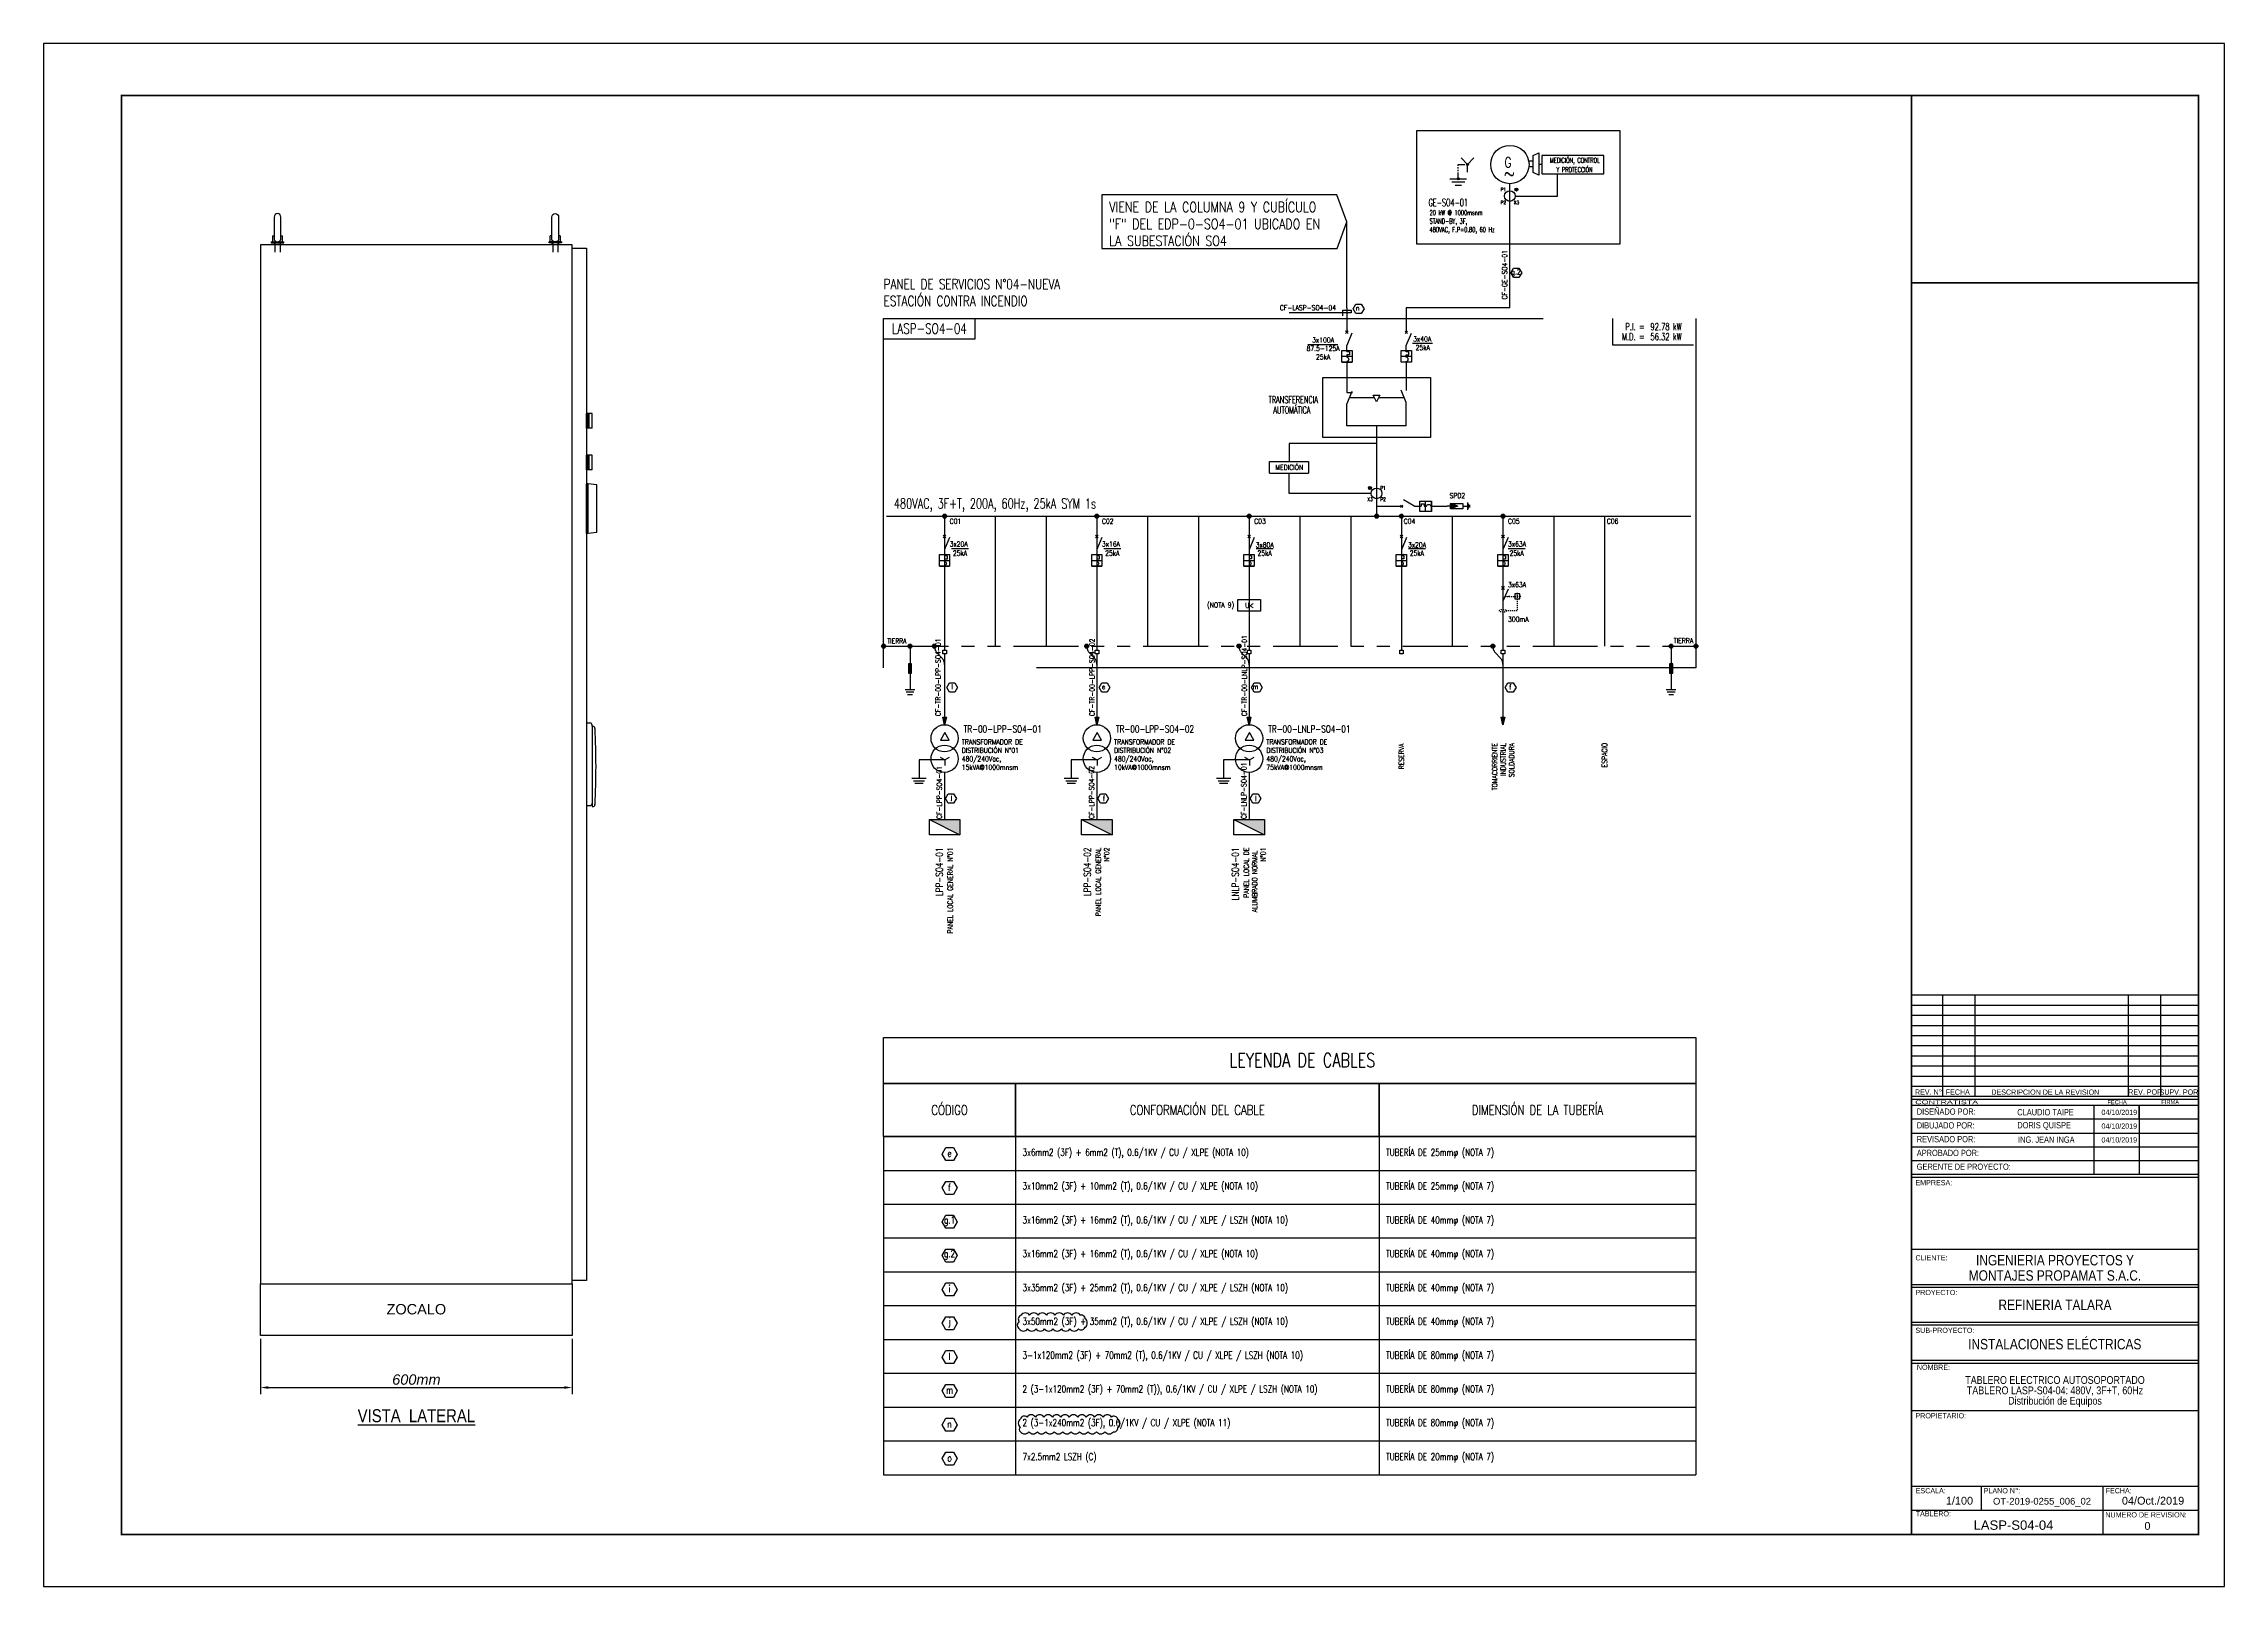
# Model space of a CAD drawing. Header units: millimetres. Extents: x 0 to 840, y -1485 to 297.
# Drawn here: x 420 to 840, y -1485 to -1188 of the extents above; entities that cross this region are included whole.
import ezdxf
from ezdxf.enums import TextEntityAlignment as Align

# ---------------------------------------------------------------- set-up
doc = ezdxf.new("R2010")
doc.units = ezdxf.units.MM
for name, pattern in [('CONTINUA', [0]), ('DASHDOT', [25.4, 12.7, -6.35, 0, -6.35]), ('HIDDEN', [0.2, 0.1, -0.1]), ('PHANTOM', [2.5, 1.25, -0.25, 0.25, -0.25, 0.25, -0.25])]:
    doc.linetypes.add(name, pattern=pattern)
for name, color, linetype in [('E-EQP-TRAF', 1, 'Continuous'), ('E-ONE-ELI', 3, 'Continuous'), ('E-ONE-EN', 6, 'DASHDOT'), ('E-ONE-GRD', 2, 'PHANTOM'), ('E-ONE-PROT', 2, 'HIDDEN'), ('E-SYM', 2, 'Continuous'), ('E-TEXTO', 7, 'Continuous'), ('L_COTAS', 2, 'Continuous'), ('MEMBRETE', 7, 'Continuous'), ('X-DIM', 40, 'Continuous'), ('X-SYM', 2, 'Continuous'), ('X-TIT', 6, 'Continuous')]:
    doc.layers.add(name, color=color, linetype=linetype)
doc.styles.add('ARIAL', font='arial.ttf')
doc.styles.add('GMI', font='romans.shx', dxfattribs={"width": 0.75})
doc.styles.add('GMI-texto', font='ROMANS', dxfattribs={"width": 0.75})
doc.styles.add('Lamina', font='ARIALN.TTF')
doc.styles.add('M25', font='romans__.ttf', dxfattribs={"height": 2.5})
doc.styles.get("Standard").update_dxf_attribs({"font": 'arial.ttf'})
doc.styles.add('TEXTOS', font='ariali.ttf')
doc.dimstyles.new('ISO-25$0', dxfattribs={"dimscale": 0, "dimtxt": 30, "dimasz": 25, "dimexe": 10, "dimexo": 20, "dimtad": 0, "dimtoh": 1, "dimdec": 4, "dimdsep": 46, "dimtxsty": 'Standard', "dimcen": 2.5, "dimclrd": 1, "dimclre": 1, "dimclrt": 3, "dimadec": 0, "dimazin": 0, "dimtfac": 1, "dimtdec": 4, "dimtmove": 0, "dimatfit": 3, "dimfxl": 1, "dimtvp": 1, "dimtolj": 1, "dimtzin": 0, "dimarcsym": 0})

# ---------------------------------------------------------------- blocks, each defined once
blk = doc.blocks.new('CANCAMO-L')
at = {"color": 2, "linetype": 'Continuous'}
for p, q in [((2.6, 5.35), (2.6, 1.16)), ((3.9, 1.16), (3.9, 5.35)), ((2.05, 0.6), (2.05, 0.39)), ((2.05, 0.6), (4.45, 0.6)), ((2.05, 0.39), (4.45, 0.39)), ((2.3, 1.7), (2.3, 0.6)), ((2.3, 1.7), (2.6, 1.7)), ((2.65, 0.6), (2.76, 0.41)), ((2.65, 0.6), (2.76, 0.41)), ((2.65, 0.41), (3.85, 0.41)), ((2.65, 0.41), (3.85, 0.41)), ((2.65, 0.39), (2.65, 0)), ((3.85, 0.6), (3.74, 0.41)), ((3.85, 0.6), (3.74, 0.41)), ((3.85, 0), (3.85, 0.39)), ((3.9, 1.7), (4.2, 1.7)), ((4.2, 0.6), (4.2, 1.7)), ((4.45, 0.39), (4.45, 0.6))]:
    blk.add_line(p, q, dxfattribs=at)
at = {"color": 3, "linetype": 'Continuous'}
for p, q in [((2.76, 0.41), (2.76, -1.4)), ((2.76, 0.41), (2.76, -1.4)), ((3.74, 0.41), (3.74, -1.4)), ((3.74, 0.41), (3.74, -1.4))]:
    blk.add_line(p, q, dxfattribs=at)
at = {"color": 2, "linetype": 'Continuous'}
for points in [[(2.6, 1.16), (2.6, 1.16), (2.6, 1.15), (2.6, 1.15), (2.6, 1.14), (2.6, 1.14), (2.6, 1.13), (2.6, 1.12), (2.6, 1.12), (2.6, 1.11), (2.6, 1.1), (2.6, 1.1), (2.6, 1.1), (2.6, 1.09), (2.6, 1.08), (2.6, 1.08), (2.61, 1.07), (2.61, 1.06), (2.61, 1.06), (2.61, 1.05), (2.61, 1.05), (2.61, 1.04), (2.61, 1.04), (2.61, 1.03), (2.61, 1.03), (2.62, 1.02), (2.62, 1.02), (2.62, 1.01), (2.62, 1.01), (2.62, 1), (2.62, 0.99), (2.62, 0.99), (2.63, 0.98), (2.63, 0.98), (2.63, 0.97), (2.63, 0.97), (2.63, 0.96), (2.63, 0.95), (2.64, 0.95), (2.64, 0.94), (2.64, 0.94), (2.64, 0.93), (2.64, 0.93), (2.65, 0.92), (2.65, 0.91), (2.65, 0.91), (2.66, 0.9), (2.66, 0.9), (2.66, 0.9), (2.66, 0.89), (2.66, 0.88), (2.67, 0.88), (2.67, 0.87), (2.67, 0.87), (2.68, 0.86), (2.68, 0.86), (2.68, 0.85), (2.68, 0.85), (2.69, 0.84), (2.69, 0.84), (2.7, 0.83), (2.7, 0.83), (2.7, 0.83), (2.7, 0.82), (2.71, 0.81), (2.71, 0.81), (2.71, 0.81), (2.72, 0.8), (2.72, 0.8), (2.72, 0.8), (2.72, 0.79), (2.73, 0.79), (2.73, 0.78), (2.75, 0.76), (2.78, 0.74), (2.81, 0.71), (2.84, 0.68), (2.88, 0.66), (2.9, 0.65), (2.92, 0.64), (2.94, 0.63), (2.95, 0.63), (2.96, 0.62), (2.96, 0.62), (2.96, 0.62), (2.97, 0.62), (2.98, 0.62), (2.98, 0.61), (2.99, 0.61), (3, 0.61), (3, 0.61), (3, 0.61), (3.01, 0.6), (3.02, 0.6), (3.02, 0.6)], [(3.48, 0.6), (3.5, 0.61), (3.54, 0.62), (3.58, 0.64), (3.6, 0.65), (3.61, 0.66), (3.65, 0.68), (3.68, 0.7), (3.71, 0.73), (3.74, 0.76), (3.76, 0.78), (3.76, 0.78), (3.77, 0.79), (3.77, 0.79), (3.77, 0.79), (3.78, 0.8), (3.78, 0.8), (3.78, 0.81), (3.79, 0.81), (3.79, 0.81), (3.79, 0.82), (3.8, 0.82), (3.8, 0.83), (3.8, 0.83), (3.81, 0.84), (3.81, 0.84), (3.81, 0.85), (3.82, 0.85), (3.82, 0.86), (3.82, 0.86), (3.82, 0.87), (3.83, 0.87), (3.83, 0.88), (3.83, 0.88), (3.84, 0.89), (3.84, 0.89), (3.84, 0.9), (3.84, 0.9), (3.85, 0.91), (3.85, 0.92), (3.85, 0.92), (3.85, 0.93), (3.86, 0.93), (3.86, 0.93), (3.86, 0.94), (3.86, 0.95), (3.86, 0.95), (3.87, 0.96), (3.87, 0.97), (3.87, 0.97), (3.87, 0.97), (3.87, 0.98), (3.88, 0.99), (3.88, 1), (3.88, 1), (3.88, 1.01), (3.88, 1.01), (3.88, 1.02), (3.88, 1.02), (3.89, 1.03), (3.89, 1.03), (3.89, 1.04), (3.89, 1.04), (3.89, 1.05), (3.89, 1.05), (3.89, 1.06), (3.89, 1.07), (3.89, 1.07), (3.89, 1.08), (3.89, 1.09), (3.9, 1.09), (3.9, 1.1), (3.9, 1.1), (3.9, 1.11), (3.9, 1.12), (3.9, 1.12), (3.9, 1.13), (3.9, 1.14), (3.9, 1.14), (3.9, 1.15), (3.9, 1.15), (3.9, 1.16), (3.9, 1.16)], [(3.48, 0.6), (3.5, 0.61), (3.54, 0.62), (3.58, 0.64), (3.6, 0.65), (3.61, 0.66), (3.65, 0.68), (3.68, 0.7), (3.71, 0.73), (3.74, 0.76), (3.76, 0.78), (3.76, 0.78), (3.77, 0.79), (3.77, 0.79), (3.77, 0.79), (3.78, 0.8), (3.78, 0.8), (3.78, 0.81), (3.79, 0.81), (3.79, 0.81), (3.79, 0.82), (3.8, 0.82), (3.8, 0.83), (3.8, 0.83), (3.81, 0.84), (3.81, 0.84), (3.81, 0.85), (3.82, 0.85), (3.82, 0.86), (3.82, 0.86), (3.82, 0.87), (3.83, 0.87), (3.83, 0.88), (3.83, 0.88), (3.84, 0.89), (3.84, 0.89), (3.84, 0.9), (3.84, 0.9), (3.85, 0.91), (3.85, 0.92), (3.85, 0.92), (3.85, 0.93), (3.86, 0.93), (3.86, 0.93), (3.86, 0.94), (3.86, 0.95), (3.86, 0.95), (3.87, 0.96), (3.87, 0.97), (3.87, 0.97), (3.87, 0.97), (3.87, 0.98), (3.88, 0.99), (3.88, 1), (3.88, 1), (3.88, 1.01), (3.88, 1.01), (3.88, 1.02), (3.88, 1.02), (3.89, 1.03), (3.89, 1.03), (3.89, 1.04), (3.89, 1.04), (3.89, 1.05), (3.89, 1.05), (3.89, 1.06), (3.89, 1.07), (3.89, 1.07), (3.89, 1.08), (3.89, 1.09), (3.9, 1.09), (3.9, 1.1), (3.9, 1.1), (3.9, 1.11), (3.9, 1.12), (3.9, 1.12), (3.9, 1.13), (3.9, 1.14), (3.9, 1.14), (3.9, 1.15), (3.9, 1.15), (3.9, 1.16), (3.9, 1.16)]]:
    blk.add_lwpolyline(points, dxfattribs=at)
blk.add_arc((3.25, 5.35), 0.65, 0, 180, dxfattribs=at)
blk = doc.blocks.new('Chapa tipo hermético para autosoportado L')
for p, q in [((0, 7.95), (0, -7.95)), ((0, 7.95), (0.64, 7.95)), ((1.06, 7.3), (1.06, 7.53)), ((1.06, 7.3), (1.19, 7.3)), ((1.19, 7.3), (1.06, 7.3)), ((1.06, 7.3), (1.06, -8.16)), ((0, -7.95), (0.64, -7.95)), ((1.06, -8.08), (1.06, -8.08)), ((1.06, -8.16), (1.19, -8.16)), ((1.19, -8.16), (1.06, -8.16))]:
    blk.add_line(p, q)
for centre, radius, start, end in [((0.64, 7.53), 0.424, 0, 90), ((1.19, 6.87), 0.424, 2.8875, 90), ((-138.6, -0.43), 140.41, 357.0099, 2.9901), ((0.64, -7.53), 0.424, 270, 0), ((1.19, -7.73), 0.424, 270, 357.1125)]:
    blk.add_arc(centre, radius, start, end)
blk = doc.blocks.new('*D114')
at = {"layer": 'Defpoints', "color": 0, "transparency": 16777216}
for p in [(461.79, -1436.73), (521.79, -1436.73), (521.79, -1446.72)]:
    blk.add_point(p, dxfattribs=at)
at = {"layer": 'L_COTAS', "color": 0, "lineweight": -2, "transparency": 16777216}
for p, q in [((461.79, -1437.36), (461.79, -1447.97)), ((521.79, -1437.36), (521.79, -1447.97)), ((463.29, -1446.72), (520.29, -1446.72))]:
    blk.add_line(p, q, dxfattribs=at)
at = {"layer": 'L_COTAS', "color": 0, "transparency": 16777216}
for points in [[(463.29, -1446.47), (463.29, -1446.97), (461.79, -1446.72)], [(520.29, -1446.47), (520.29, -1446.97), (521.79, -1446.72)]]:
    blk.add_solid(points, dxfattribs=at)
at = {"layer": 'L_COTAS', "color": 0, "transparency": 16777216, "insert": (491.79, -1445.2), "char_height": 2, "attachment_point": 5, "style": 'TEXTOS'}
blk.add_mtext('600mm', dxfattribs=at)
blk = doc.blocks.new('*U81')
h = blk.add_hatch(color=6)
h.dxf.hatch_style = 1
edge = h.paths.add_edge_path()
edge.add_arc((0, 0), 1, 0, 360)
h = blk.add_hatch(color=4)
h.dxf.hatch_style = 1
edge = h.paths.add_edge_path()
edge.add_arc((-5, -64), 1, 0, 360)
h = blk.add_hatch(color=3)
h.dxf.hatch_style = 1
h.paths.add_polyline_path([(-0.9, -99), (0.9, -99), (0, -102.7)])
at = {"color": 4}
for p, q in [((-0.7, -10.7), (0.7, -9.3)), ((0.7, -10.7), (-0.7, -9.3)), ((-0.7, -36.1), (0.7, -34.7)), ((0.7, -36.1), (-0.7, -34.7))]:
    blk.add_line(p, q, dxfattribs=at)
at = {"color": 6}
for p, q in [((2.5, -10.5), (0, -16.5)), ((2.5, -35.9), (0, -41.9))]:
    blk.add_line(p, q, dxfattribs=at)
at = {"color": 2}
for p, q in [((-2.5, -18.9), (2.5, -18.9)), ((-2.5, -21.8), (-2.5, -18.9)), ((2.5, -18.9), (2.5, -21.8)), ((-2.5, -21.8), (2.5, -21.8)), ((-2.5, -24.7), (-2.5, -21.8)), ((-2.5, -24.7), (2.5, -24.7)), ((2.5, -24.7), (-2.5, -24.7)), ((2.5, -21.8), (2.5, -24.7))]:
    blk.add_line(p, q, dxfattribs=at)
at = {"color": 3}
for p, q in [((0, -16.5), (0, -18.9)), ((0, -16.5), (0, -18.9)), ((0, -18.9), (0, -19.6)), ((1.2, -19.6), (0, -19.6)), ((1.2, -21.1), (0, -21.1)), ((0, -21.1), (0, -21.8)), ((1.2, -19.6), (1.2, -21.1)), ((0, -21.8), (0, -22.2)), ((0, -24.3), (0, -24.7)), ((0, -24.7), (0, -24.7))]:
    blk.add_line(p, q, dxfattribs=at)
at = {"color": 3, "linetype": 'HIDDEN', "ltscale": 5}
for p, q in [((1, -39.5), (8.7, -39.5)), ((7, -37.7), (7, -46.6)), ((8.7, -39.8), (8.7, -39.2)), ((7, -46.6), (1.8, -46.6))]:
    blk.add_line(p, q, dxfattribs=at)
for p, q in [((8.3, -38.2), (5.8, -38.2)), ((5.8, -38.2), (5.8, -40.7)), ((5.8, -40.7), (8.3, -40.7)), ((8.3, -40.7), (8.3, -38.2))]:
    blk.add_line(p, q)
at = {"color": 3}
for points in [[(0, 0), (0, -10)], [(0, -16.5), (0, -18.9)], [(0, -24.7), (0, -35.4)], [(0, -41.9), (0, -66)], [(0, -67.8), (0, -99)]]:
    blk.add_lwpolyline(points, dxfattribs=at)
at = {"color": 4, "linetype": 'PHANTOM', "ltscale": 5}
blk.add_lwpolyline([(-5, -64, 0.197455), (-3.5, -67.5), (-1.5, -69.6, -0.198912), (0, -73.1, -10.045481)], format="xyb", dxfattribs=at)
at = {"color": 2}
blk.add_lwpolyline([(-0.9, -66), (0.9, -66), (0.9, -67.8), (-0.9, -67.8)], close=True, dxfattribs=at)
at = {"color": 3}
blk.add_lwpolyline([(-0.9, -99), (0.9, -99), (0, -102.7)], close=True, dxfattribs=at)
at = {"color": 6}
blk.add_circle((0, 0), 1, dxfattribs=at)
at = {"color": 4}
blk.add_circle((-5, -64), 1, dxfattribs=at)
at = {"color": 3, "extrusion": (0, 0, -1)}
blk.add_ellipse((-0.1, -23.3), major_axis=(-0.732, 0.732), ratio=1, start_param=0.903548, end_param=3.808841, dxfattribs=at)
at = {"color": 3, "linetype": 'HIDDEN', "ltscale": 5}
blk.add_ellipse((0, -46.6), major_axis=(-1.81, 0), ratio=0.357469, dxfattribs=at)
at = {"color": 3}
blk.add_solid([(3.4, -39.9), (1, -39.5), (3.4, -39.1)], dxfattribs=at)
at = {"style": 'GMI', "width": 0.75}
for tag, p in [('CIRCUITO', (2.5, -2.5)), ('CIRCUITO', (2.5, -2.5)), ('CIRCUITO', (2.5, -2.5)), ('INTERRUPTOR', (2.5, -13.7)), ('INTERRUPTOR', (2.5, -13.7)), ('INTERRUPTOR', (2.5, -13.7)), ('DIFERENCIAL', (2.5, -33.7)), ('DIFERENCIAL', (2.5, -33.7)), ('PROTECCIÓN', (2.5, -50.7)), ('PROTECCIÓN', (2.5, -50.7))]:
    blk.add_attdef(tag, text='', height=2.5, dxfattribs=at).set_placement(p, align=Align.MIDDLE_LEFT)
at = {"color": 7, "style": 'GMI', "width": 0.75}
blk.add_attdef('CONDUCTOR_NOTA', text='', height=2.5, rotation=90, dxfattribs=at).set_placement((-3, -84.5), align=Align.MIDDLE_CENTER)
blk.add_attdef('CONDUCTOR_NOTA', text='', height=2.5, rotation=90, dxfattribs=at).set_placement((-3, -84.5), align=Align.MIDDLE_CENTER)
blk = doc.blocks.new('*U66')
h = blk.add_hatch(color=6)
h.dxf.hatch_style = 1
edge = h.paths.add_edge_path()
edge.add_arc((0, 0), 1, 0, 360)
h = blk.add_hatch(color=4)
h.dxf.hatch_style = 1
edge = h.paths.add_edge_path()
edge.add_arc((-5, -64), 1, 0, 360)
h = blk.add_hatch(color=3)
h.dxf.hatch_style = 1
h.paths.add_polyline_path([(-0.9, -99), (0.9, -99), (0, -102.7)])
at = {"color": 4}
for p, q in [((-0.7, -10.7), (0.7, -9.3)), ((0.7, -10.7), (-0.7, -9.3))]:
    blk.add_line(p, q, dxfattribs=at)
at = {"color": 6}
blk.add_line((2.5, -10.5), (0, -16.5), dxfattribs=at)
at = {"color": 2}
for p, q in [((-2.5, -18.9), (2.5, -18.9)), ((-2.5, -21.8), (-2.5, -18.9)), ((2.5, -18.9), (2.5, -21.8)), ((-2.5, -21.8), (2.5, -21.8)), ((-2.5, -24.7), (-2.5, -21.8)), ((-2.5, -24.7), (2.5, -24.7)), ((2.5, -24.7), (-2.5, -24.7)), ((2.5, -21.8), (2.5, -24.7))]:
    blk.add_line(p, q, dxfattribs=at)
at = {"color": 3}
for p, q in [((0, -16.5), (0, -18.9)), ((0, -16.5), (0, -18.9)), ((0, -18.9), (0, -19.6)), ((1.2, -19.6), (0, -19.6)), ((1.2, -21.1), (0, -21.1)), ((0, -21.1), (0, -21.8)), ((1.2, -19.6), (1.2, -21.1)), ((0, -21.8), (0, -22.2)), ((0, -24.3), (0, -24.7)), ((0, -24.7), (0, -24.7))]:
    blk.add_line(p, q, dxfattribs=at)
for points in [[(0, 0), (0, -10)], [(0, -16.5), (0, -18.9)], [(0, -24.7), (0, -66)], [(0, -67.8), (0, -99)]]:
    blk.add_lwpolyline(points, dxfattribs=at)
at = {"color": 4, "linetype": 'PHANTOM', "ltscale": 5}
blk.add_lwpolyline([(-5, -64, 0.197455), (-3.5, -67.5), (-1.5, -69.6, -0.198912), (0, -73.1, -10.045481)], format="xyb", dxfattribs=at)
at = {"color": 2}
blk.add_lwpolyline([(-0.9, -66), (0.9, -66), (0.9, -67.8), (-0.9, -67.8)], close=True, dxfattribs=at)
at = {"color": 3}
blk.add_lwpolyline([(-0.9, -99), (0.9, -99), (0, -102.7)], close=True, dxfattribs=at)
at = {"color": 6}
blk.add_circle((0, 0), 1, dxfattribs=at)
at = {"color": 4}
blk.add_circle((-5, -64), 1, dxfattribs=at)
at = {"color": 3, "extrusion": (0, 0, -1)}
blk.add_ellipse((-0.1, -23.3), major_axis=(-0.732, 0.732), ratio=1, start_param=0.903548, end_param=3.808841, dxfattribs=at)
at = {"style": 'GMI', "width": 0.75}
for tag, p in [('CIRCUITO', (2.5, -2.5)), ('CIRCUITO', (2.5, -2.5)), ('CIRCUITO', (2.5, -2.5)), ('INTERRUPTOR', (2.5, -13.7)), ('INTERRUPTOR', (2.5, -13.7)), ('INTERRUPTOR', (2.5, -13.7))]:
    blk.add_attdef(tag, text='', height=2.5, dxfattribs=at).set_placement(p, align=Align.MIDDLE_LEFT)
at = {"color": 7, "style": 'GMI', "width": 0.75}
blk.add_attdef('CONDUCTOR_NOTA', text='', height=2.5, rotation=90, dxfattribs=at).set_placement((-3, -84.5), align=Align.MIDDLE_CENTER)
blk.add_attdef('CONDUCTOR_NOTA', text='', height=2.5, rotation=90, dxfattribs=at).set_placement((-3, -84.5), align=Align.MIDDLE_CENTER)
blk = doc.blocks.new('Descargador de Sobre Tensión')
at = {"layer": 'E-ONE-PROT', "linetype": 'CONTINUA'}
h = blk.add_hatch(color=256, dxfattribs=at)
h.dxf.hatch_style = 1
h.paths.add_polyline_path([(639.3, 806.4), (636.7, 806.4), (638, 802.7)])
for p, q in [((638, 802.7), (636.7, 806.4)), ((639.3, 806.4), (636.7, 806.4)), ((638, 802.7), (639.3, 806.4))]:
    blk.add_line(p, q, dxfattribs=at)
at = {"layer": 'E-SYM'}
for p, q in [((638, 806.4), (638, 808)), ((639.8, 798), (636.2, 798)), ((636.8, 797.4), (639.2, 797.4)), ((637.3, 796.8), (638.6, 796.8)), ((638, 800.3), (638, 798))]:
    blk.add_line(p, q, dxfattribs=at)
blk.add_lwpolyline([(636.7, 806.4), (639.3, 806.4), (639.3, 800.3), (636.7, 800.3), (636.7, 806.4)], dxfattribs=at)
blk = doc.blocks.new('*T120')
at = {"layer": 'X-TIT', "color": 6, "linetype": 'ByBlock', "lineweight": -2}
for p, q in [((0, 0), (156.43, 0)), ((0, 0), (0, -65.11)), ((25.38, 0), (25.38, -65.11)), ((95.41, 0), (95.41, -65.11)), ((156.43, 0), (156.43, -65.11)), ((0, -6.51), (156.43, -6.51)), ((0, -13.02), (156.43, -13.02)), ((0, -19.53), (156.43, -19.53)), ((0, -26.04), (156.43, -26.04)), ((0, -32.56), (156.43, -32.56)), ((0, -39.07), (156.43, -39.07)), ((0, -45.58), (156.43, -45.58)), ((0, -52.09), (156.43, -52.09)), ((0, -58.6), (156.43, -58.6)), ((0, -65.11), (156.43, -65.11))]:
    blk.add_line(p, q, dxfattribs=at)
at = {"layer": 'X-TIT', "color": 7, "style": 'GMI-texto'}
for s, insert, char_height, width, attachment_point in [('e', (12.69, -3.26), 1.36, 23.7555, 5), ('3x6mm2 (3F) + 6mm2 (T), 0.6/1KV / CU / XLPE (NOTA 10)', (26.74, -3.26), 1.3565, 67.3181, 4), ('TUBERÍA DE 25mmφ (NOTA 7)', (96.77, -3.26), 1.3565, 58.3008, 4), ('f', (12.69, -9.77), 1.36, 23.7555, 5), ('3x10mm2 (3F) + 10mm2 (T), 0.6/1KV / CU / XLPE (NOTA 10)', (26.74, -9.77), 1.3565, 67.3181, 4), ('TUBERÍA DE 25mmφ (NOTA 7)', (96.77, -9.77), 1.3565, 58.3008, 4), ('g.1', (12.69, -16.28), 1.356, 23.7555, 5), ('3x16mm2 (3F) + 16mm2 (T), 0.6/1KV / CU / XLPE / LSZH (NOTA 10)', (26.74, -16.28), 1.3565, 67.3181, 4), ('TUBERÍA DE 40mmφ (NOTA 7)', (96.77, -16.28), 1.3565, 58.3008, 4), ('g.2', (12.69, -22.79), 1.356, 23.7555, 5), ('3x16mm2 (3F) + 16mm2 (T), 0.6/1KV / CU / XLPE (NOTA 10)', (26.74, -22.79), 1.3565, 67.3181, 4), ('TUBERÍA DE 40mmφ (NOTA 7)', (96.77, -22.79), 1.3565, 58.3008, 4), ('i', (12.69, -29.3), 1.36, 23.7555, 5), ('3x35mm2 (3F) + 25mm2 (T), 0.6/1KV / CU / XLPE / LSZH (NOTA 10)', (26.74, -29.3), 1.3565, 67.3181, 4), ('TUBERÍA DE 40mmφ (NOTA 7)', (96.77, -29.3), 1.3565, 58.3008, 4), ('j', (12.69, -35.81), 1.36, 23.7555, 5), ('3x50mm2 (3F) + 35mm2 (T), 0.6/1KV / CU / XLPE / LSZH (NOTA 10)', (26.74, -35.81), 1.3565, 67.3181, 4), ('TUBERÍA DE 40mmφ (NOTA 7)', (96.77, -35.81), 1.3565, 58.3008, 4), ('l', (12.69, -42.32), 1.36, 23.7555, 5), ('3-1x120mm2 (3F) + 70mm2 (T), 0.6/1KV / CU / XLPE / LSZH (NOTA 10)', (26.74, -42.32), 1.3565, 67.3181, 4), ('TUBERÍA DE 80mmφ (NOTA 7)', (96.77, -42.32), 1.3565, 58.3008, 4), ('m', (12.69, -48.83), 1.36, 23.7555, 5), ('2 (3-1x120mm2 (3F) + 70mm2 (T)), 0.6/1KV / CU / XLPE / LSZH (NOTA 10)', (26.74, -48.83), 1.3565, 67.3181, 4), ('TUBERÍA DE 80mmφ (NOTA 7)', (96.77, -48.83), 1.3565, 58.3008, 4), ('2 (3-1x240mm2 (3F), 0.6/1KV / CU / XLPE (NOTA 11)', (26.74, -55.34), 1.3565, 67.3181, 4), ('TUBERÍA DE 80mmφ (NOTA 7)', (96.77, -55.34), 1.3565, 58.3008, 4), ('n', (12.69, -55.34), 1.36, 23.7555, 5), ('o', (12.69, -61.86), 1.36, 23.7555, 5), ('7x2.5mm2 LSZH (C)', (26.74, -61.86), 1.3565, 67.3181, 4), ('TUBERÍA DE 20mmφ (NOTA 7)', (96.77, -61.86), 1.3565, 58.3008, 4)]:
    blk.add_mtext(s, dxfattribs=dict(at, insert=insert, char_height=char_height, width=width, attachment_point=attachment_point))
blk = doc.blocks.new('A$C4CC4545A')
at = {"color": 1}
for p, q in [((0, 0), (0, 2.8)), ((1.1, 2.8), (0, 2.8)), ((1.1, 0), (1.1, 2.8)), ((1.1, 0), (0, 0))]:
    blk.add_line(p, q, dxfattribs=at)
at = {"color": 0}
for p, q in [((0, 2.7), (0.4, 2.7)), ((0, 2.6), (0.4, 2.6)), ((0, 2.5), (0.4, 2.5)), ((0, 2.4), (0.4, 2.4)), ((0, 2.3), (0.4, 2.3)), ((0, 2.2), (0.4, 2.2)), ((0, 2.1), (0.4, 2.1)), ((0, 2), (0.4, 2)), ((0, 1.9), (0.4, 1.9)), ((0, 1.8), (0.4, 1.8)), ((0, 1.7), (0.4, 1.7)), ((0, 1.6), (0.4, 1.6)), ((0, 1.5), (0.4, 1.5)), ((0, 1.4), (0.4, 1.4)), ((0, 1.3), (0.4, 1.3)), ((0, 1.2), (0.4, 1.2)), ((0, 1.1), (0.4, 1.1)), ((0, 1), (0.4, 1)), ((0, 0.9), (0.4, 0.9)), ((0, 0.8), (0.4, 0.8)), ((0, 0.7), (0.4, 0.7)), ((0, 0.6), (0.4, 0.6)), ((0, 0.5), (0.4, 0.5)), ((0, 0.4), (0.4, 0.4)), ((0, 0.3), (0.4, 0.3)), ((0, 0.2), (0.4, 0.2)), ((0, 0.1), (0.4, 0.1))]:
    blk.add_line(p, q, dxfattribs=at)
blk.add_line((0.4, 2.8), (0.4, 0))
blk = doc.blocks.new('L22 L')
at = {"color": 92}
for p, q in [((0, -1.4), (0, 1.4)), ((1.1, 1.4), (0, 1.4)), ((1.1, -1.4), (1.1, 1.4)), ((1.1, -1.4), (0, -1.4))]:
    blk.add_line(p, q, dxfattribs=at)
at = {"color": 0}
for p, q in [((0, 1.3), (0.4, 1.3)), ((0, 1.2), (0.4, 1.2)), ((0, 1.1), (0.4, 1.1)), ((0, 1), (0.4, 1)), ((0, 0.9), (0.4, 0.9)), ((0, 0.8), (0.4, 0.8)), ((0, 0.7), (0.4, 0.7)), ((0, 0.6), (0.4, 0.6)), ((0, 0.5), (0.4, 0.5)), ((0, 0.4), (0.4, 0.4)), ((0, 0.3), (0.4, 0.3)), ((0, 0.2), (0.4, 0.2)), ((0, 0.1), (0.4, 0.1)), ((0, 0), (0.4, 0)), ((0, -0.1), (0.4, -0.1)), ((0, -0.2), (0.4, -0.2)), ((0, -0.3), (0.4, -0.3)), ((0, -0.4), (0.4, -0.4)), ((0, -0.5), (0.4, -0.5)), ((0, -0.6), (0.4, -0.6)), ((0, -0.7), (0.4, -0.7)), ((0, -0.8), (0.4, -0.8)), ((0, -0.9), (0.4, -0.9)), ((0, -1), (0.4, -1)), ((0, -1.1), (0.4, -1.1)), ((0, -1.2), (0.4, -1.2)), ((0, -1.3), (0.4, -1.3))]:
    blk.add_line(p, q, dxfattribs=at)
blk.add_line((0.4, 1.4), (0.4, -1.4))

msp = doc.modelspace()

# ---------------------------------------------------------------- hatches: boundary and pattern name
h = msp.add_hatch(color=256)
h.dxf.hatch_style = 1
edge = h.paths.add_edge_path()
edge.add_arc((694.2426, -1211.2742), 0.1955, 180, 540, ccw=False)
h = msp.add_hatch(color=256)
h.dxf.hatch_style = 1
edge = h.paths.add_edge_path()
edge.add_arc((692.4629, -1214.0388), 0.1955, 0, 360)
for points in [[(703.9445, -1216.0851, 1), (703.367, -1216.0851, 1)], [(675.1621, -1273.5428, -1), (675.7395, -1273.5428, -1)]]:
    msp.add_hatch(color=1).paths.add_polyline_path(points)
h = msp.add_hatch(color=6)
h.dxf.hatch_style = 1
edge = h.paths.add_edge_path()
edge.add_arc((652.1773, -1278.9659), 0.3911, 0, 360)
h = msp.add_hatch(color=6)
h.dxf.hatch_style = 1
edge = h.paths.add_edge_path()
edge.add_arc((676.7167, -1278.9659), 0.3911, 0, 360)
h = msp.add_hatch(color=6)
h.dxf.hatch_style = 1
edge = h.paths.add_edge_path()
edge.add_arc((681.5075, -1278.9659), 0.3911, 0, 360)
h = msp.add_hatch(color=4)
h.dxf.hatch_style = 1
edge = h.paths.add_edge_path()
edge.add_arc((581.7846, -1303.9944), 0.3911, 0, 360)
h = msp.add_hatch(color=4)
h.dxf.hatch_style = 1
edge = h.paths.add_edge_path()
edge.add_arc((586.8686, -1303.993), 0.3911, 0, 360)
h = msp.add_hatch(color=4)
h.dxf.hatch_style = 1
edge = h.paths.add_edge_path()
edge.add_arc((586.8686, -1303.9944), 0.3911, 0, 360)
h = msp.add_hatch(color=4)
h.dxf.hatch_style = 1
edge = h.paths.add_edge_path()
edge.add_arc((620.8917, -1303.9944), 0.3911, 0, 360)
h = msp.add_hatch(color=4)
h.dxf.hatch_style = 1
edge = h.paths.add_edge_path()
edge.add_arc((650.2219, -1303.9834), 0.3911, 0, 360)
h = msp.add_hatch(color=4)
h.dxf.hatch_style = 1
edge = h.paths.add_edge_path()
edge.add_arc((733.4435, -1303.9944), 0.3911, 0, 360)
h = msp.add_hatch(color=4)
h.dxf.hatch_style = 1
edge = h.paths.add_edge_path()
edge.add_arc((738.2127, -1303.999), 0.3911, 0, 360)
at = {"linetype": 'PHANTOM', "ltscale": 10}
h = msp.add_hatch(color=4, dxfattribs=at)
h.dxf.hatch_style = 1
h.paths.add_polyline_path([(587.1738, -1307.3917), (586.5633, -1307.3917), (586.5633, -1309.1774), (587.1738, -1309.1774)])
h = msp.add_hatch(color=4, dxfattribs=at)
h.dxf.hatch_style = 1
h.paths.add_polyline_path([(733.7488, -1307.3931), (733.1383, -1307.3931), (733.1383, -1309.1788), (733.7488, -1309.1788)])
h = msp.add_hatch(color=3)
h.dxf.hatch_style = 1
h.paths.add_polyline_path([(651.8224, -1317.6709), (652.5321, -1317.6709), (652.1773, -1319.1171)])
h = msp.add_hatch(color=5)
h.dxf.hatch_style = 1
h.paths.add_polyline_path([(596.4498, -1337.3609), (590.5837, -1337.3609), (596.4498, -1340.2939)])
h = msp.add_hatch(color=5)
h.dxf.hatch_style = 1
h.paths.add_polyline_path([(625.78, -1337.3609), (619.914, -1337.3609), (625.78, -1340.2939)])
h = msp.add_hatch(color=5)
h.dxf.hatch_style = 1
h.paths.add_polyline_path([(655.1103, -1337.3609), (649.2442, -1337.3609), (655.1103, -1340.2939)])

# ---------------------------------------------------------------- linework, layer by layer
at = {"color": 2, "ltscale": 0.1}
for p, q in [((720.5145, -1209.5144), (708.5563, -1209.5144)), ((708.5563, -1209.5144), (708.5563, -1213.034)), ((720.5145, -1213.034), (720.5145, -1209.5144)), ((708.5563, -1213.034), (720.5145, -1213.034)), ((656.0856, -1268.4535), (663.6341, -1268.4535)), ((656.0856, -1270.7061), (656.0856, -1268.4535)), ((656.0856, -1270.7061), (663.6341, -1270.7061)), ((663.6341, -1268.4535), (663.6341, -1270.7061))]:
    msp.add_line(p, q, dxfattribs=at)
at = {"color": 3}
for p, q in [((708.5563, -1211.2742), (707.9708, -1211.2742)), ((670.9917, -1247.0457), (670.9917, -1247.3299)), ((671.4725, -1247.3299), (670.9917, -1247.3299)), ((671.4725, -1247.3299), (671.4725, -1247.8982)), ((682.4417, -1247.3299), (682.4417, -1246.1272)), ((682.9224, -1247.3299), (682.4417, -1247.3299)), ((682.9224, -1247.8982), (682.9224, -1247.3299)), ((671.4725, -1247.8982), (670.9917, -1247.8982)), ((670.9917, -1247.8982), (670.9917, -1248.1823)), ((670.9917, -1248.1823), (670.9917, -1248.3655)), ((670.9917, -1249.1695), (670.9917, -1249.319)), ((670.9917, -1249.319), (670.9917, -1249.3225)), ((682.4417, -1248.3655), (682.4417, -1247.8982)), ((682.4417, -1247.8982), (682.9224, -1247.8982)), ((682.4417, -1249.319), (682.4417, -1249.1696)), ((670.9917, -1261.5996), (670.9917, -1257.3465)), ((682.4417, -1261.5996), (682.4417, -1257.0624)), ((685.3015, -1276.5701), (685.3015, -1277.0508)), ((685.3015, -1276.5701), (685.8698, -1276.5701)), ((685.8698, -1276.5701), (685.8698, -1277.0508)), ((684.0986, -1277.0508), (685.0173, -1277.0508)), ((684.0986, -1277.0508), (685.0173, -1277.0508)), ((685.0173, -1277.0508), (685.3015, -1277.0508)), ((685.8698, -1277.0508), (686.1539, -1277.0508)), ((686.1539, -1277.0508), (686.3371, -1277.0508)), ((687.1411, -1277.0508), (687.2906, -1277.0508)), ((687.2906, -1277.0508), (687.2941, -1277.0508)), ((652.1773, -1285.4278), (652.1773, -1286.3464)), ((652.1773, -1285.4278), (652.1773, -1286.3464)), ((652.1773, -1286.3464), (652.1773, -1286.6306)), ((652.658, -1286.6306), (652.1773, -1286.6306)), ((652.658, -1287.1989), (652.1773, -1287.1989)), ((652.1773, -1287.1989), (652.1773, -1287.4831)), ((652.1773, -1287.4831), (652.1773, -1287.6662)), ((652.1773, -1288.4702), (652.1773, -1288.6197)), ((652.1773, -1288.6197), (652.1773, -1288.6232)), ((652.658, -1286.6306), (652.658, -1287.1989)), ((681.5075, -1285.4278), (681.5075, -1286.3464)), ((681.5075, -1285.4278), (681.5075, -1286.3464)), ((681.5075, -1286.3464), (681.5075, -1286.6306)), ((681.9883, -1286.6306), (681.5075, -1286.6306)), ((681.9883, -1287.1989), (681.5075, -1287.1989)), ((681.5075, -1287.1989), (681.5075, -1287.4831)), ((681.5075, -1287.4831), (681.5075, -1287.6662)), ((681.5075, -1288.4702), (681.5075, -1288.6197)), ((681.5075, -1288.6197), (681.5075, -1288.6232)), ((681.5075, -1288.6232), (681.5075, -1304.7926)), ((681.5075, -1288.6232), (681.5075, -1304.7926)), ((681.9883, -1286.6306), (681.9883, -1287.1989))]:
    msp.add_line(p, q, dxfattribs=at)
at = {"color": 3, "linetype": 'ByBlock'}
for p, q in [((711.5459, -1217.3356), (711.5459, -1213.034)), ((702.3899, -1238.8674), (702.3899, -1214.962)), ((703.4165, -1217.3356), (711.5459, -1217.3356)), ((676.7167, -1264.9755), (659.8599, -1264.9755)), ((659.8599, -1264.9755), (659.8599, -1268.4535)), ((659.8599, -1274.5867), (659.8599, -1270.7061)), ((675.6901, -1274.5867), (659.8599, -1274.5867))]:
    msp.add_line(p, q, dxfattribs=at)
at = {"color": 40}
msp.add_line((670.1304, -1239.326), (670.1304, -1240.3781), dxfattribs=at)
at = {"color": 2}
for p, q in [((669.9972, -1247.0457), (671.9863, -1247.0457)), ((669.9972, -1248.1823), (669.9972, -1247.0457)), ((671.9863, -1247.0457), (671.9863, -1248.1823)), ((681.4471, -1249.319), (681.4471, -1247.0458)), ((681.4471, -1247.0458), (683.4362, -1247.0458)), ((683.4362, -1247.0458), (683.4362, -1249.319)), ((669.9972, -1248.1823), (671.9863, -1248.1823)), ((669.9972, -1249.319), (669.9972, -1248.1823)), ((669.9972, -1249.319), (671.9863, -1249.319)), ((671.9863, -1249.319), (669.9972, -1249.319)), ((671.9863, -1248.1823), (671.9863, -1249.319)), ((681.4471, -1248.1824), (683.4362, -1248.1824)), ((683.4362, -1249.319), (681.4471, -1249.319)), ((685.0173, -1278.0454), (685.0173, -1276.0563)), ((685.0173, -1276.0563), (686.1539, -1276.0563)), ((686.1539, -1278.0454), (686.1539, -1276.0563)), ((686.1539, -1276.0563), (687.2906, -1276.0563)), ((687.2906, -1278.0454), (687.2906, -1276.0563)), ((687.2906, -1276.0563), (687.2906, -1278.0454)), ((686.1539, -1278.0454), (685.0173, -1278.0454)), ((687.2906, -1278.0454), (686.1539, -1278.0454)), ((651.1827, -1286.3464), (653.1718, -1286.3464)), ((651.1827, -1287.4831), (651.1827, -1286.3464)), ((651.1827, -1287.4831), (653.1718, -1287.4831)), ((651.1827, -1288.6197), (651.1827, -1287.4831)), ((651.1827, -1288.6197), (653.1718, -1288.6197)), ((653.1718, -1288.6197), (651.1827, -1288.6197)), ((653.1718, -1286.3464), (653.1718, -1287.4831)), ((653.1718, -1287.4831), (653.1718, -1288.6197)), ((680.513, -1286.3464), (682.5021, -1286.3464)), ((680.513, -1287.4831), (680.513, -1286.3464)), ((680.513, -1287.4831), (682.5021, -1287.4831)), ((680.513, -1288.6197), (680.513, -1287.4831)), ((680.513, -1288.6197), (682.5021, -1288.6197)), ((682.5021, -1288.6197), (680.513, -1288.6197)), ((682.5021, -1286.3464), (682.5021, -1287.4831)), ((682.5021, -1287.4831), (682.5021, -1288.6197))]:
    msp.add_line(p, q, dxfattribs=at)
at = {"color": 4}
for p, q in [((670.734, -1243.8336), (671.2494, -1243.3181)), ((671.2494, -1243.8336), (670.734, -1243.3181)), ((682.2343, -1243.3685), (682.6491, -1243.7833)), ((682.6491, -1243.3685), (682.2343, -1243.7833)), ((524.5771, -1282.3301), (524.5771, -1272.7301)), ((524.8771, -1272.7301), (524.5771, -1272.7301)), ((526.5771, -1272.9301), (524.8771, -1272.7301)), ((526.5771, -1282.1301), (526.5771, -1272.9301)), ((524.8771, -1282.3301), (524.5771, -1282.3301)), ((526.5771, -1282.1301), (524.8771, -1282.3301)), ((651.9196, -1283.1343), (652.435, -1282.6189)), ((652.435, -1283.1343), (651.9196, -1282.6189)), ((681.2498, -1283.1343), (681.7652, -1282.6189)), ((681.7652, -1283.1343), (681.2498, -1282.6189))]:
    msp.add_line(p, q, dxfattribs=at)
at = {"color": 6}
for p, q in [((671.9692, -1243.7706), (670.9917, -1246.127)), ((682.4417, -1246.1272), (683.4192, -1243.7707)), ((671.9692, -1254.9901), (670.9917, -1257.3465)), ((682.4417, -1257.0624), (681.4641, -1254.706)), ((653.1548, -1283.0713), (652.1773, -1285.4278)), ((682.4851, -1283.0713), (681.5075, -1285.4278))]:
    msp.add_line(p, q, dxfattribs=at)
for p, q in [((683.6216, -1245.6781), (687.5001, -1245.6781)), ((524.8771, -1282.3301), (524.8771, -1272.7301)), ((814.8875, -1392.4183), (814.8875, -1394.9722)), ((823.5578, -1395.0698), (823.5578, -1392.4183))]:
    msp.add_line(p, q)
at = {"color": 4, "linetype": 'PHANTOM', "ltscale": 10}
for p, q in [((586.8686, -1303.9944), (586.8686, -1312.3698)), ((733.4435, -1303.9958), (733.4435, -1312.3712)), ((587.1738, -1307.3917), (586.5633, -1307.3917)), ((586.5633, -1307.3917), (586.5633, -1309.1774)), ((586.5633, -1309.1774), (587.1738, -1309.1774)), ((587.1738, -1309.1774), (587.1738, -1307.3917)), ((733.7488, -1307.3931), (733.1383, -1307.3931)), ((733.1383, -1307.3931), (733.1383, -1309.1788)), ((733.1383, -1309.1788), (733.7488, -1309.1788)), ((733.7488, -1309.1788), (733.7488, -1307.3931)), ((585.928, -1312.3698), (587.8091, -1312.3698)), ((586.1161, -1312.8017), (587.621, -1312.8017)), ((586.3983, -1313.2747), (587.3388, -1313.2747)), ((732.503, -1312.3712), (734.3841, -1312.3712)), ((732.6911, -1312.8031), (734.196, -1312.8031)), ((732.9732, -1313.2761), (733.9138, -1313.2761))]:
    msp.add_line(p, q, dxfattribs=at)
msp.add_lwpolyline([(420, -1485), (840, -1485), (840, -1188), (420, -1188)], close=True)
at = {"color": 2, "ltscale": 0.1}
msp.add_lwpolyline([(623.8136, -1227.4682), (669.1145, -1227.4682), (670.9917, -1222.2915), (669.0586, -1217.1148), (623.8136, -1217.1148), (623.8136, -1227.4682)], dxfattribs=at)
at = {"color": 3}
for points in [[(670.9917, -1238.8511), (670.9917, -1222.2915)], [(670.9917, -1238.8511), (670.9917, -1243.5758)], [(702.3899, -1238.8674), (682.4417, -1238.8674), (682.4417, -1243.5759)], [(670.9917, -1247.0457), (670.9917, -1246.127)], [(670.9917, -1249.3225), (670.9917, -1255.1593)], [(682.4417, -1261.5996), (670.9917, -1261.5996)], [(676.7167, -1261.5996), (676.7167, -1278.9659)], [(652.1773, -1278.9659), (652.1773, -1282.8766)], [(681.5075, -1278.9659), (681.5075, -1282.8766)], [(684.0986, -1277.0508), (685.0173, -1277.0508)], [(652.1773, -1285.4278), (652.1773, -1286.3464)], [(652.1773, -1288.6232), (652.1773, -1295.0266)], [(681.5075, -1285.4278), (681.5075, -1286.3464)], [(681.5075, -1288.6232), (681.5075, -1304.7926)], [(652.1773, -1297.2664), (652.1773, -1304.7926)], [(652.1773, -1305.4651), (652.1773, -1317.6709)]]:
    msp.add_lwpolyline(points, dxfattribs=at)
at = {"color": 5}
for points in [[(521.7871, -1226.7301), (461.7871, -1226.7301), (461.7871, -1426.7301), (521.7871, -1426.7301)], [(590.5837, -1337.3609), (596.4498, -1337.3609), (596.4498, -1340.2939), (590.5837, -1340.2939)], [(619.914, -1337.3609), (625.78, -1337.3609), (625.78, -1340.2939), (619.914, -1340.2939)], [(649.2442, -1337.3609), (655.1103, -1337.3609), (655.1103, -1340.2939), (649.2442, -1340.2939)], [(461.7871, -1426.7301), (521.7871, -1426.7301), (521.7871, -1436.7301), (461.7871, -1436.7301)]]:
    msp.add_lwpolyline(points, close=True, dxfattribs=at)
for points in [[(521.7871, -1272.9301), (521.7871, -1227.3651), (524.5771, -1227.3651), (524.5771, -1426.0951), (521.7871, -1426.0951), (521.7871, -1281.7301)], [(590.5837, -1337.3609), (596.4498, -1340.2939)], [(619.914, -1337.3609), (625.78, -1340.2939)], [(649.2442, -1337.3609), (655.1103, -1340.2939)]]:
    msp.add_lwpolyline(points, dxfattribs=at)
at = {"color": 6, "linetype": 'DASHDOT', "ltscale": 10}
for points in [[(581.7846, -1240.9065), (738.2127, -1240.9065), (738.2127, -1308.1487), (581.7846, -1308.1487)], [(666.3536, -1252.304), (687.0798, -1252.304), (687.0798, -1263.8085), (666.3536, -1263.8085)]]:
    msp.add_lwpolyline(points, close=True, dxfattribs=at)
for points in [[(581.7846, -1244.8172), (599.3828, -1244.8172), (599.3828, -1240.9065)], [(722.1399, -1240.9065), (722.1399, -1245.9904), (737.7827, -1245.9904)]]:
    msp.add_lwpolyline(points, dxfattribs=at)
at = {"color": 40}
msp.add_lwpolyline([(670.1304, -1239.326), (671.8531, -1239.3268), (671.8531, -1239.8521), (659.8592, -1239.8521)], dxfattribs=at)
for points in [[(663.4618, -1245.919), (669.225, -1245.919)], [(594.8595, -1285.2144), (598.1293, -1285.2144)], [(624.1898, -1285.2144), (627.4596, -1285.2144)], [(653.5201, -1285.2144), (656.7898, -1285.2144)], [(682.8503, -1285.2144), (686.1201, -1285.2144)], [(702.0612, -1285.2196), (705.331, -1285.2196)]]:
    msp.add_lwpolyline(points)
at = {"color": 6}
for points in [[(670.9917, -1255.1593), (672.0985, -1255.1593)], [(681.8892, -1275.7752), (684.0986, -1277.0508)], [(582.3597, -1278.9659), (737.235, -1278.9659)]]:
    msp.add_lwpolyline(points, dxfattribs=at)
at = {"color": 4}
for points in [[(681.34, -1277.2582), (681.7548, -1276.8434)], [(681.34, -1276.8434), (681.7548, -1277.2582)]]:
    msp.add_lwpolyline(points, dxfattribs=at)
at = {"color": 2}
for points in [[(650.0213, -1295.0266), (654.3332, -1295.0266), (654.3332, -1297.2664), (650.0213, -1297.2664)], [(651.8409, -1304.7926), (652.5137, -1304.7926), (652.5137, -1305.4651), (651.8409, -1305.4651)], [(681.1712, -1304.7926), (681.8439, -1304.7926), (681.8439, -1305.4651), (681.1712, -1305.4651)]]:
    msp.add_lwpolyline(points, close=True, dxfattribs=at)
at = {"color": 4, "linetype": 'PHANTOM', "ltscale": 10}
msp.add_lwpolyline([(581.7846, -1303.9944), (738.2127, -1303.9944)], dxfattribs=at)
at = {"color": 4, "linetype": 'PHANTOM', "ltscale": 5}
msp.add_lwpolyline([(650.222, -1303.9944, 0.19745468), (650.7946, -1305.3661), (651.6046, -1306.176, -0.19891237), (652.1773, -1307.5586, -10.04548075)], format="xyb", dxfattribs=at)
at = {"color": 3}
msp.add_lwpolyline([(651.8224, -1317.6709), (652.5321, -1317.6709), (652.1773, -1319.1171)], close=True, dxfattribs=at)
at = {"color": 3, "linetype": 'ByBlock'}
for points in [[(593.5167, -1328.2933), (593.5167, -1337.3609)], [(622.847, -1328.2933), (622.847, -1337.3609)], [(652.1773, -1328.2933), (652.1773, -1337.3609)]]:
    msp.add_lwpolyline(points, dxfattribs=at)
for centre in [(694.2426, -1211.2742), (692.4629, -1214.0388)]:
    msp.add_circle(centre, 0.1955)
at = {"color": 2}
for centre in [(702.3899, -1217.3356), (676.7167, -1274.5867)]:
    msp.add_circle(centre, 1.0266, dxfattribs=at)
at = {"color": 1}
for centre in [(703.6558, -1216.0851), (675.4508, -1273.5428)]:
    msp.add_circle(centre, 0.2887, dxfattribs=at)
at = {"color": 6}
for centre in [(652.1773, -1278.9659), (676.7167, -1278.9659), (681.5075, -1278.9659)]:
    msp.add_circle(centre, 0.3911, dxfattribs=at)
at = {"color": 4}
for centre in [(581.7846, -1303.9944), (586.8686, -1303.993), (586.8686, -1303.9944), (620.8917, -1303.9944), (650.2219, -1303.9834), (733.4435, -1303.9944), (738.2127, -1303.999)]:
    msp.add_circle(centre, 0.3911, dxfattribs=at)
at = {"color": 3}
msp.add_arc((682.394, -1248.7676), 0.4048, 276.769494, 83.230506, dxfattribs=at)
at = {"color": 3, "extrusion": (0, 0, -1)}
for centre, major_axis in [((670.944, -1248.7675), (-0.2863, 0.2863)), ((686.7391, -1277.0985), (-0.2863, -0.2863)), ((652.1296, -1288.0682), (-0.2863, 0.2863)), ((681.4598, -1288.0682), (-0.2863, 0.2863))]:
    msp.add_ellipse(centre, major_axis=major_axis, ratio=1, start_param=0.90354813, end_param=3.80884085, dxfattribs=at)
at = {"layer": 'Defpoints', "color": 250}
for points in [[(593.5167, -1278.9659), (593.5167, -1303.9944)], [(603.2935, -1278.9659), (603.2935, -1303.9944)], [(613.0703, -1278.9659), (613.0703, -1303.9944)], [(622.847, -1278.9659), (622.847, -1303.9944)], [(632.6238, -1278.9659), (632.6238, -1303.9944)], [(642.4005, -1278.9659), (642.4005, -1303.9944)], [(652.1773, -1278.9659), (652.1773, -1303.9944)], [(661.954, -1278.9659), (661.954, -1303.9944)], [(671.7308, -1278.9659), (671.7308, -1303.9944)], [(681.5075, -1278.9659), (681.5075, -1303.9944)], [(691.2843, -1278.9659), (691.2843, -1303.9944)], [(701.061, -1278.9659), (701.061, -1303.9944)], [(710.8378, -1278.9659), (710.8378, -1303.9944)], [(720.6146, -1278.9659), (720.6146, -1303.9944)]]:
    msp.add_lwpolyline(points, dxfattribs=at)
at = {"layer": 'E-EQP-TRAF'}
for p, q in [((592.6398, -1325.3393), (593.565, -1325.8735)), ((593.565, -1325.8735), (594.4903, -1325.3393)), ((593.565, -1325.8735), (593.565, -1326.9418)), ((621.9701, -1325.3393), (622.8953, -1325.8735)), ((622.8953, -1325.8735), (623.8205, -1325.3393)), ((622.8953, -1325.8735), (622.8953, -1326.9418)), ((651.3004, -1325.3393), (652.2256, -1325.8735)), ((652.2256, -1325.8735), (653.1508, -1325.3393)), ((652.2256, -1325.8735), (652.2256, -1326.9418)), ((589.9758, -1329.4749), (587.2162, -1329.4749)), ((589.6625, -1329.9855), (587.5294, -1329.9855)), ((589.3806, -1330.445), (587.8114, -1330.445)), ((619.306, -1329.4749), (616.5464, -1329.4749)), ((618.9928, -1329.9855), (616.8597, -1329.9855)), ((618.7109, -1330.445), (617.1416, -1330.445)), ((648.6363, -1329.4749), (645.8767, -1329.4749)), ((648.3231, -1329.9855), (646.19, -1329.9855)), ((648.0411, -1330.445), (646.4719, -1330.445))]:
    msp.add_line(p, q, dxfattribs=at)
for points in [[(593.565, -1320.643), (592.7426, -1322.0675), (594.3874, -1322.0675)], [(622.8953, -1320.643), (622.0729, -1322.0675), (623.7177, -1322.0675)], [(652.2256, -1320.643), (651.4032, -1322.0675), (653.048, -1322.0675)]]:
    msp.add_lwpolyline(points, close=True, dxfattribs=at)
for points in [[(593.565, -1325.8735), (588.596, -1325.8735), (588.596, -1329.4749)], [(622.8953, -1325.8735), (617.9262, -1325.8735), (617.9262, -1329.4749)], [(652.2256, -1325.8735), (647.2565, -1325.8735), (647.2565, -1329.4749)]]:
    msp.add_lwpolyline(points, dxfattribs=at)
for centre in [(593.5167, -1321.729), (622.847, -1321.729), (652.1773, -1321.729), (593.5167, -1325.6814), (622.847, -1325.6814), (652.1773, -1325.6814)]:
    msp.add_circle(centre, 2.6119, dxfattribs=at)
at = {"layer": 'E-ONE-ELI'}
for p, q in [((682.4417, -1249.319), (682.4417, -1254.7703)), ((676.0833, -1255.7042), (677.35, -1255.7042)), ((676.7167, -1256.9709), (676.0833, -1255.7042)), ((677.35, -1255.7042), (676.7167, -1256.9709)), ((671.5043, -1256.111), (676.2868, -1256.111)), ((677.1466, -1256.111), (682.047, -1256.1111)), ((676.7167, -1277.0508), (681.5474, -1277.0508)), ((687.2941, -1277.0508), (690.317, -1277.0508))]:
    msp.add_line(p, q, dxfattribs=at)
at = {"layer": 'E-ONE-EN', "ltscale": 10}
for p, q in [((684.4658, -1226.6105), (684.4658, -1204.7141)), ((684.4658, -1204.7141), (723.5729, -1204.7141)), ((723.5729, -1204.7141), (723.5729, -1226.6105)), ((723.5729, -1226.6105), (684.4658, -1226.6105))]:
    msp.add_line(p, q, dxfattribs=at)
at = {"layer": 'E-ONE-GRD'}
for p, q in [((692.4629, -1214.0388), (692.4629, -1211.2742)), ((692.4629, -1211.2742), (694.2426, -1211.2742))]:
    msp.add_line(p, q, dxfattribs=at)
at = {"layer": 'E-ONE-GRD', "linetype": 'Continuous'}
for p, q in [((694.2426, -1211.2742), (693.0216, -1209.9929)), ((694.2426, -1211.2742), (695.4636, -1209.9929)), ((694.2426, -1212.7189), (694.2426, -1211.2742)), ((690.8553, -1214.0388), (694.0622, -1214.0388)), ((691.2193, -1214.6321), (693.6982, -1214.6321)), ((691.8576, -1215.225), (693.0599, -1215.225))]:
    msp.add_line(p, q, dxfattribs=at)
at = {"layer": 'E-SYM'}
for p, q in [((706.889, -1209.5519), (707.9708, -1209.011)), ((706.889, -1212.7972), (706.889, -1209.5519)), ((707.9708, -1209.011), (707.9708, -1213.3381)), ((706.889, -1210.6337), (706.0217, -1210.6337)), ((706.889, -1211.7155), (706.0512, -1211.7155)), ((707.9708, -1213.3381), (706.889, -1212.7972))]:
    msp.add_line(p, q, dxfattribs=at)
msp.add_circle((702.3899, -1211.2742), 3.6878, dxfattribs=at)
at = {"layer": 'MEMBRETE'}
for p, q in [((835, -1371.2014), (779.754, -1371.2014)), ((835, -1373.1536), (779.754, -1373.1536)), ((785.7708, -1388.7708), (785.7708, -1371.2014)), ((791.9766, -1388.7708), (791.9766, -1371.2014)), ((821.5578, -1388.7708), (821.5578, -1371.2014)), ((827.7636, -1388.7708), (827.7636, -1371.2014)), ((835, -1390.723), (835, -1371.2014)), ((835, -1375.1057), (779.754, -1375.1057)), ((835, -1377.0579), (779.754, -1377.0579)), ((835, -1379.01), (779.754, -1379.01)), ((835, -1380.9622), (779.754, -1380.9622)), ((835, -1382.9144), (779.754, -1382.9144)), ((835, -1384.8665), (779.754, -1384.8665)), ((835, -1386.8187), (779.754, -1386.8187)), ((835, -1388.7708), (779.754, -1388.7708)), ((785.7708, -1390.723), (785.7708, -1388.7708)), ((791.9766, -1390.723), (791.9766, -1388.7708)), ((821.5578, -1390.723), (821.5578, -1388.7708)), ((827.7636, -1390.723), (827.7636, -1388.7708)), ((835, -1390.723), (779.754, -1390.723)), ((835, -1391.2542), (779.754, -1391.2542)), ((835, -1392.4183), (779.754, -1392.4183)), ((814.8875, -1392.4183), (814.8875, -1405.6755)), ((823.5578, -1392.4183), (823.5578, -1405.6755)), ((835, -1395.0698), (779.754, -1395.0698)), ((779.754, -1397.7212), (835, -1397.7212)), ((779.754, -1412.3972), (779.754, -1397.9759)), ((835, -1412.3972), (835, -1397.9759)), ((779.754, -1400.3726), (835, -1400.3726)), ((779.754, -1403.024), (835, -1403.024)), ((779.754, -1405.6755), (835, -1405.6755)), ((779.754, -1406.2383), (835, -1406.2383)), ((779.754, -1412.9601), (779.754, -1427.4456)), ((835, -1412.9601), (835, -1427.4456)), ((779.754, -1465.7231), (779.754, -1451.2375)), ((835, -1451.2375), (835, -1465.7231)), ((793.1693, -1465.7231), (793.1693, -1470.3616)), ((816.5847, -1465.7231), (816.5847, -1470.3616)), ((816.5847, -1470.3616), (816.5847, -1475))]:
    msp.add_line(p, q, dxfattribs=at)
at = {"layer": 'MEMBRETE', "const_width": 0.3537}
msp.add_lwpolyline([(435, -1475), (835, -1475), (835, -1198), (435, -1198)], close=True, dxfattribs=at)
for points in [[(779.754, -1475), (779.754, -1198)], [(835, -1234.0408), (779.754, -1234.0408)]]:
    msp.add_lwpolyline(points, dxfattribs=at)
at = {"layer": 'MEMBRETE'}
for points in [[(779.754, -1420.159), (779.754, -1426.8807), (835, -1426.8807), (835, -1420.159)], [(779.754, -1427.4456), (779.754, -1434.1673), (835, -1434.1673), (835, -1427.4456)], [(779.754, -1434.7323), (779.754, -1441.454), (835, -1441.454), (835, -1434.7323)], [(835, -1442.0189), (835, -1451.2375), (779.754, -1451.2375), (779.754, -1442.0189)]]:
    msp.add_lwpolyline(points, close=True, dxfattribs=at)
for points in [[(779.754, -1475), (779.754, -1465.7231), (835, -1465.7231), (835, -1475)], [(779.754, -1470.3616), (835, -1470.3616)], [(835, -1475), (779.754, -1475)]]:
    msp.add_lwpolyline(points, dxfattribs=at)
at = {"layer": 'X-DIM'}
for p, q in [((702.5751, -1232.1021), (703.0972, -1231.1978)), ((703.0972, -1233.0064), (702.5751, -1232.1021)), ((703.0972, -1231.1978), (704.1414, -1231.1978)), ((704.1414, -1233.0064), (703.0972, -1233.0064)), ((704.1414, -1231.1978), (704.6635, -1232.1021)), ((704.6635, -1232.1021), (704.1414, -1233.0064)), ((593.7019, -1333.3339), (594.224, -1332.4297)), ((594.224, -1334.2382), (593.7019, -1333.3339)), ((594.224, -1332.4297), (595.2682, -1332.4297)), ((595.2682, -1334.2382), (594.224, -1334.2382)), ((595.2682, -1332.4297), (595.7903, -1333.3339)), ((595.7903, -1333.3339), (595.2682, -1334.2382)), ((623.0322, -1333.3339), (623.5543, -1332.4297)), ((623.5543, -1334.2382), (623.0322, -1333.3339)), ((623.5543, -1332.4297), (624.5985, -1332.4297)), ((624.5985, -1334.2382), (623.5543, -1334.2382)), ((624.5985, -1332.4297), (625.1206, -1333.3339)), ((625.1206, -1333.3339), (624.5985, -1334.2382)), ((652.3625, -1333.3339), (652.8846, -1332.4297)), ((652.8846, -1334.2382), (652.3625, -1333.3339)), ((652.8846, -1332.4297), (653.9287, -1332.4297)), ((653.9287, -1334.2382), (652.8846, -1334.2382)), ((653.9287, -1332.4297), (654.4508, -1333.3339)), ((654.4508, -1333.3339), (653.9287, -1334.2382))]:
    msp.add_line(p, q, dxfattribs=at)
for points in [[(672.7361, -1238.1615), (673.7803, -1238.1615), (674.3024, -1239.0657), (673.7803, -1239.97), (672.7361, -1239.97), (672.214, -1239.0657), (672.7361, -1238.1615)], [(594.4639, -1311.06), (595.5081, -1311.06), (596.0302, -1311.9643), (595.5081, -1312.8686), (594.4639, -1312.8686), (593.9418, -1311.9643), (594.4639, -1311.06)], [(623.7942, -1311.06), (624.8383, -1311.06), (625.3604, -1311.9643), (624.8383, -1312.8686), (623.7942, -1312.8686), (623.2721, -1311.9643), (623.7942, -1311.06)], [(653.1244, -1311.06), (654.1686, -1311.06), (654.6907, -1311.9643), (654.1686, -1312.8686), (653.1244, -1312.8686), (652.6023, -1311.9643), (653.1244, -1311.06)], [(702.0082, -1311.06), (703.0524, -1311.06), (703.5745, -1311.9643), (703.0524, -1312.8686), (702.0082, -1312.8686), (701.4861, -1311.9643), (702.0082, -1311.06)], [(593.7859, -1400.534), (595.2347, -1400.534), (595.9591, -1401.7887), (595.2347, -1403.0434), (593.7859, -1403.0434), (593.0615, -1401.7887), (593.7859, -1400.534)], [(593.7859, -1407.0451), (595.2347, -1407.0451), (595.9591, -1408.2998), (595.2347, -1409.5544), (593.7859, -1409.5544), (593.0615, -1408.2998), (593.7859, -1407.0451)], [(593.7859, -1413.5562), (595.2347, -1413.5562), (595.9591, -1414.8109), (595.2347, -1416.0655), (593.7859, -1416.0655), (593.0615, -1414.8109), (593.7859, -1413.5562)], [(593.7859, -1420.0673), (595.2347, -1420.0673), (595.9591, -1421.322), (595.2347, -1422.5766), (593.7859, -1422.5766), (593.0615, -1421.322), (593.7859, -1420.0673)], [(593.7859, -1426.5784), (595.2347, -1426.5784), (595.9591, -1427.8331), (595.2347, -1429.0877), (593.7859, -1429.0877), (593.0615, -1427.8331), (593.7859, -1426.5784)], [(593.7859, -1433.0895), (595.2347, -1433.0895), (595.9591, -1434.3442), (595.2347, -1435.5988), (593.7859, -1435.5988), (593.0615, -1434.3442), (593.7859, -1433.0895)], [(593.7859, -1439.6006), (595.2347, -1439.6006), (595.9591, -1440.8553), (595.2347, -1442.1099), (593.7859, -1442.1099), (593.0615, -1440.8553), (593.7859, -1439.6006)], [(593.7859, -1446.1117), (595.2347, -1446.1117), (595.9591, -1447.3663), (595.2347, -1448.621), (593.7859, -1448.621), (593.0615, -1447.3663), (593.7859, -1446.1117)], [(593.7859, -1452.6228), (595.2347, -1452.6228), (595.9591, -1453.8774), (595.2347, -1455.1321), (593.7859, -1455.1321), (593.0615, -1453.8774), (593.7859, -1452.6228)], [(593.7859, -1459.1339), (595.2347, -1459.1339), (595.9591, -1460.3885), (595.2347, -1461.6432), (593.7859, -1461.6432), (593.0615, -1460.3885), (593.7859, -1459.1339)]]:
    msp.add_lwpolyline(points, dxfattribs=at)
at = {"layer": 'X-SYM'}
for points in [[(607.8853, -1435.4331, 0.52056705), (609.513, -1435.4331, 0.52056705), (611.1408, -1435.4331, 0.52056705), (612.7686, -1435.4331, 0.52056705), (614.3964, -1435.4331, 0.52056705), (616.0241, -1435.4331, 0.52056705), (617.6519, -1435.4331, 0.52056705), (619.2797, -1435.4331, 0.52056705), (620.5883, -1435.1139, 0.52056705), (620.5883, -1433.4861, 0.52056705), (619.6532, -1432.7935, 0.52056705), (618.0254, -1432.7935, 0.52056705), (616.3976, -1432.7935, 0.52056705), (614.7698, -1432.7935, 0.52056705), (613.1421, -1432.7935, 0.52056705), (611.5143, -1432.7935, 0.52056705), (609.8865, -1432.7935, 0.52056705), (608.2587, -1432.7935, 0.52056705), (607.8853, -1434.0478, 0.52056705)], [(608.1282, -1455.2264, 0.52056705), (609.7559, -1455.2264, 0.52056705), (611.3837, -1455.2264, 0.52056705), (613.0115, -1455.2264, 0.52056705), (614.6393, -1455.2264, 0.52056705), (616.267, -1455.2264, 0.52056705), (617.8948, -1455.2264, 0.52056705), (619.5226, -1455.2264, 0.52056705), (621.1503, -1455.2264, 0.52056705), (622.7781, -1455.2264, 0.52056705), (624.4059, -1455.2264, 0.52056705), (626.0337, -1455.2264, 0.52056705), (626.8826, -1454.4475, 0.52056705), (626.8826, -1452.8198, 0.52056705), (625.6718, -1452.4028, 0.52056705), (624.0441, -1452.4028, 0.52056705), (622.4163, -1452.4028, 0.52056705), (620.7885, -1452.4028, 0.52056705), (619.1607, -1452.4028, 0.52056705), (617.533, -1452.4028, 0.52056705), (615.9052, -1452.4028, 0.52056705), (614.2774, -1452.4028, 0.52056705), (612.6496, -1452.4028, 0.52056705), (611.0219, -1452.4028, 0.52056705), (609.3941, -1452.4028, 0.52056705), (608.1282, -1452.7646, 0.52056705), (608.1282, -1454.3924, 0.52056705)]]:
    msp.add_lwpolyline(points, format="xyb", close=True, dxfattribs=at)
at = {"layer": 'X-TIT'}
for points in [[(581.7846, -1379.3162), (738.2127, -1379.3162), (738.2127, -1388.1785), (581.7846, -1388.1785)], [(581.7846, -1388.1785), (607.1679, -1388.1785), (607.1679, -1398.3973), (581.7846, -1398.3973)], [(607.1679, -1388.1785), (677.199, -1388.1785), (677.199, -1398.3973), (607.1679, -1398.3973)], [(677.199, -1388.1785), (738.2127, -1388.1785), (738.2127, -1398.3973), (677.199, -1398.3973)]]:
    msp.add_lwpolyline(points, close=True, dxfattribs=at)

# ---------------------------------------------------------------- block references
for name, p in [('CANCAMO-L', (461.7871, -1226.7301)), ('A$C4CC4545A', (524.5771, -1262.0301)), ('Chapa tipo hermético para autosoportado L', (524.5771, -1326.7301)), ('*T120', (581.7846, -1398.3973))]:
    msp.add_blockref(name, p)
at = {"xscale": -1}
msp.add_blockref('CANCAMO-L', (521.7871, -1226.7301), dxfattribs=at)
at = {"color": 92}
msp.add_blockref('L22 L', (524.5771, -1268.6301), dxfattribs=at)
ref = msp.add_blockref('*U66', (593.5167, -1278.9659), dxfattribs=dict(xscale=0.3910701677619031, yscale=0.3910701677619031, zscale=0.3910701677619031))
ref.add_attrib('CIRCUITO', 'C01', dxfattribs={"height": 0.97768, "style": 'GMI', "width": 0.75}).set_placement((594.4944, -1279.9436), align=Align.MIDDLE_LEFT)
ref.add_attrib('INTERRUPTOR', '3x20A', dxfattribs={"height": 0.97768, "style": 'GMI', "width": 0.75}).set_placement((594.4944, -1284.3361), align=Align.MIDDLE_LEFT)
ref = msp.add_blockref('*U66', (622.847, -1278.9659), dxfattribs=dict(xscale=0.3910701677619031, yscale=0.3910701677619031, zscale=0.3910701677619031))
ref.add_attrib('CIRCUITO', 'C02', dxfattribs={"height": 0.97768, "style": 'GMI', "width": 0.75}).set_placement((623.8247, -1279.9436), align=Align.MIDDLE_LEFT)
ref.add_attrib('INTERRUPTOR', '3x16A', dxfattribs={"height": 0.97768, "style": 'GMI', "width": 0.75}).set_placement((623.8247, -1284.3361), align=Align.MIDDLE_LEFT)
ref = msp.add_blockref('*U81', (701.061, -1278.9659), dxfattribs=dict(xscale=0.3910701677619031, yscale=0.3910701677619031, zscale=0.3910701677619031))
ref.add_attrib('CIRCUITO', 'C05', dxfattribs={"height": 0.97768, "style": 'GMI', "width": 0.75}).set_placement((702.0387, -1279.9436), align=Align.MIDDLE_LEFT)
ref.add_attrib('INTERRUPTOR', '3x63A', dxfattribs={"height": 0.97768, "style": 'GMI', "width": 0.75}).set_placement((702.0387, -1284.3361), align=Align.MIDDLE_LEFT)
ref.add_attrib('DIFERENCIAL', '3x63A', dxfattribs={"height": 0.97768, "style": 'GMI', "width": 0.75}).set_placement((702.0387, -1292.1593), align=Align.MIDDLE_LEFT)
ref.add_attrib('PROTECCIÓN', '300mA', dxfattribs={"height": 0.97768, "style": 'GMI', "width": 0.75}).set_placement((702.0387, -1298.8074), align=Align.MIDDLE_LEFT)
at = {"layer": 'E-SYM', "linetype": 'CONTINUA', "xscale": 0.3910701677618817, "yscale": 0.3910701677618817, "zscale": 0.3910701677618817, "rotation": 90}
msp.add_blockref('Descargador de Sobre Tensión', (1006.2916, -1526.5444), dxfattribs=at)

# ---------------------------------------------------------------- texts
at = {"style": 'GMI-texto'}
for s, height, rotation, width, p in [('MEDICIÓN, CONTROL', 0.977681, 0, 0.6, (710.1208, -1210.9483)), ('Y PROTECCIÓN', 0.977681, 0, 0.6, (711.3509, -1212.764)), ('CF-GE-SO4-01', 0.977675, 90, 0.75, (701.8567, -1237.2471)), ('CF-TR-00-LPP-SO4-01', 0.977675, 90, 0.75, (592.7594, -1317.4618)), ('CF-TR-00-LPP-SO4-02', 0.977675, 90, 0.75, (622.4043, -1317.4618)), ('CF-TR-00-LNLP-SO4-01 ', 0.977675, 90, 0.75, (651.7346, -1317.4618)), ('CF-LPP-SO4-01', 0.977675, 90, 0.75, (592.9835, -1337.2626)), ('CF-LPP-SO4-02', 0.977675, 90, 0.75, (622.3138, -1337.2626)), ('CF-LNLP-SO4-01 ', 0.977675, 90, 0.75, (651.644, -1337.2626))]:
    msp.add_text(s, height=height, rotation=rotation, dxfattribs=dict(at, width=width)).set_placement(p)
at = {"style": 'GMI-texto', "width": 0.75}
for s, p in [('P1', (701.1317, -1216.0774)), ('P2', (701.1317, -1218.5938)), ('X3', (703.6481, -1218.5938)), ('X3', (675.4585, -1275.7178)), ('P1', (677.9749, -1273.5351)), ('P2', (677.9749, -1275.7178))]:
    msp.add_text(s, height=0.68437, dxfattribs=at).set_placement(p, align=Align.MIDDLE_CENTER)
at = {"color": 4, "style": 'GMI', "width": 0.7}
for s, p in [('P.I. =', (728.351, -1242.4708)), ('M.D. =', (728.351, -1244.4262))]:
    msp.add_text(s, height=1.36875, dxfattribs=at).set_placement(p, align=Align.MIDDLE_RIGHT)
at = {"color": 4, "style": 'GMI'}
for s, height, width, p in [('92.78 kW', 1.36875, 0.7, (729.4551, -1242.4708)), ('56.32 kW', 1.36875, 0.7, (729.4551, -1244.4262)), ('TR-00-LPP-SO4-01', 1.368746, 0.75, (597.1903, -1319.9648)), ('TR-00-LPP-SO4-02', 1.368746, 0.75, (626.5205, -1319.9648)), ('TR-00-LNLP-SO4-01 ', 1.368746, 0.75, (655.8508, -1319.9648))]:
    msp.add_text(s, height=height, dxfattribs=dict(at, width=width)).set_placement(p, align=Align.MIDDLE_LEFT)
at = {"style": 'GMI-texto', "width": 0.75}
for s, p in [('3x40A', (683.7673, -1245.3569)), ('25kA', (684.2443, -1246.9961)), ('MEDICIÓN', (657.2543, -1270.0735)), ('3x80A', (653.4371, -1284.9989)), ('3x20A', (682.7673, -1284.9989)), ('U<', (651.4069, -1296.6354)), ('TIERRA', (733.9297, -1303.4206))]:
    msp.add_text(s, height=0.97768, dxfattribs=at).set_placement(p)
at = {"color": 7, "style": 'GMI', "width": 0.7}
msp.add_text('TIERRA', height=0.97768, dxfattribs=at).set_placement((584.3266, -1303.0167), align=Align.MIDDLE_CENTER)
at = {"style": 'GMI-texto', "width": 0.75}
msp.add_text('RESERVA', height=0.97768, rotation=90, dxfattribs=at).set_placement((681.5075, -1325.2263), align=Align.MIDDLE_CENTER)
msp.add_text('RESERVA', height=0.97768, rotation=90, dxfattribs=at).set_placement((681.5075, -1325.2263), align=Align.MIDDLE_CENTER)
at = {"color": 8, "style": 'GMI-texto', "width": 0.75}
msp.add_text('ESPACIO', height=0.97768, rotation=90, dxfattribs=at).set_placement((720.6146, -1324.9831), align=Align.MIDDLE_CENTER)
at = {"char_height": 0.97768, "attachment_point": 5, "style": 'GMI-texto'}
for s, insert, width in [('3x100A\\P87.5-125A\\P25kA', (666.4264, -1246.6816), 4.304565), ('SPD2', (692.2694, -1275.0159), 2.558716)]:
    msp.add_mtext(s, dxfattribs=dict(at, insert=insert, width=width))
for s, insert, char_height, width, attachment_point in [('{\\fArial Narrow|b0|i0|c0|p34;DISEÑADO POR:}', (780.754, -1393.6093), 1.2, 16.899254, 4), ('{\\fArial Narrow|b0|i0|c0|p34;CLAUDIO TAIPE}', (800.1136, -1393.7281), 1.2, 20, 4), ('{\\fArial Narrow|b0|i0|c0|p34;DIBUJADO POR:}', (780.754, -1396.2607), 1.2, 16.899254, 4), ('{\\fArial Narrow|b0|i0|c0|p34;REVISADO POR:}', (780.754, -1398.9122), 1.2, 16.899254, 4), ('{\\fArial Narrow|b0|i0|c0|p34;DORIS QUISPE}', (800.1136, -1396.3795), 1.2, 20, 4), ('{\\fArial Narrow|b0|i0|c0|p34;ING. JEAN INGA}', (800.262, -1399.006), 1.2, 20, 4), ('{\\fArial Narrow|b0|i0|c0|p34;APROBADO POR:}', (780.754, -1401.5636), 1.2, 16.899254, 4), ('{\\fArial Narrow|b0|i0|c0|p34;GERENTE DE PROYECTO:}', (780.754, -1404.215), 1.2, 20.235012, 4), ('ZOCALO', (491.7871, -1430.6441), 2, 60, 2), ('{\\fArial Narrow|b0|i0|c0|p34;\\LVISTA  LATERAL}', (491.7871, -1450.8943), 2.5, 90, 2)]:
    msp.add_mtext(s, dxfattribs=dict(insert=insert, char_height=char_height, width=width, attachment_point=attachment_point))
at = {"color": 7, "style": 'GMI', "width": 0.75}
msp.add_attdef('CF-LASP-SO4-04', text='(NOTA 00)', height=0.97768, dxfattribs=at).set_placement((663.5045, -1238.8396), align=Align.MIDDLE_CENTER)
at = {"color": 6, "style": 'GMI', "width": 0.75}
msp.add_attdef('LASP-SO4-04', text='TAG TABLERO', height=1.955351, dxfattribs=at).set_placement((590.5837, -1242.8619), align=Align.MIDDLE_CENTER)
at = {"style": 'GMI', "width": 0.75}
for tag, p in [('C03', (653.1549, -1279.9436)), ('C04', (681.9481, -1279.9436)), ('C06', (721.0552, -1279.9436))]:
    msp.add_attdef(tag, text='C-00', height=0.97768, dxfattribs=at).set_placement(p, align=Align.MIDDLE_LEFT)
at = {"layer": 'E-SYM', "style": 'M25'}
msp.add_text('~', height=2.1203, dxfattribs=at).set_placement((702.2811, -1212.9833), align=Align.MIDDLE)
at = {"layer": 'E-TEXTO', "color": 4, "style": 'GMI-texto', "width": 0.6}
for s, height, p in [('GE-SO4-01', 1.36875, (686.7295, -1219.2728)), ('TRANSFERENCIA', 1.368745, (655.9261, -1257.237)), ('AUTOMÁTICA', 1.36875, (656.8311, -1259.224))]:
    msp.add_text(s, height=height, dxfattribs=at).set_placement(p)
at = {"layer": 'E-TEXTO', "style": 'GMI-texto', "width": 0.6}
for s, p in [('20 kW @ 1000msnm', (686.928, -1221.0326)), ('STAND-BY, 3F,', (686.928, -1222.6621)), ('480VAC, F.P=0.80, 60 Hz', (686.9001, -1224.2916))]:
    msp.add_text(s, height=0.977681, dxfattribs=at).set_placement(p)
at = {"layer": 'E-TEXTO', "color": 7, "style": 'GMI-texto', "width": 0.75}
for s, height, p in [('g.2', 0.97768, (702.6841, -1232.4278)), ('j', 0.9777, (594.6603, -1333.4776)), ('f', 0.9777, (623.9906, -1333.8153)), ('l', 0.9777, (653.3209, -1333.8181))]:
    msp.add_text(s, height=height, dxfattribs=at).set_placement(p)
at = {"layer": 'E-TEXTO', "color": 6, "insert": (625.2309, -1226.9551), "char_height": 1.955351, "width": 45.299042, "attachment_point": 7, "style": 'GMI'}
msp.add_mtext('{\\W0.8;VIENE DE LA COLUMNA 9 Y CUBÍCULO "F" DEL EDP-0-SO4-01 UBICADO EN LA SUBESTACIÓN SO4}', dxfattribs=at)
at = {"layer": 'E-TEXTO', "style": 'GMI-texto'}
for s, insert, char_height, attachment_point in [('\\A1;{\\C7;n}', (673.4168, -1238.8836), 0.977675, 6), ('\\A1;25kA', (596.4944, -1285.6054), 0.97768, 2), ('\\A1;25kA', (625.8247, -1285.6054), 0.97768, 2), ('\\A1;25kA', (655.155, -1285.6054), 0.97768, 2), ('\\A1;25kA', (684.4852, -1285.6054), 0.97768, 2), ('\\A1;25kA', (703.6961, -1285.6107), 0.97768, 2)]:
    msp.add_mtext(s, dxfattribs=dict(at, insert=insert, char_height=char_height, attachment_point=attachment_point))
at = {"layer": 'E-TEXTO', "color": 6, "insert": (583.7667, -1278.1104), "char_height": 1.955351, "attachment_point": 7, "style": 'GMI'}
msp.add_mtext('{\\W0.7;480VAC, 3F+T, 200A, 60Hz, 25kA SYM 1s}', dxfattribs=at)
at = {"layer": 'E-TEXTO', "char_height": 0.977675, "attachment_point": 6, "style": 'GMI-texto'}
for s, insert, width in [('\\A1;{\\H1.00001x;(NOTA 9)}', (649.2886, -1296.2237), 5.988123), ('\\A1;{\\C7;l}', (595.1446, -1311.7821), 0.191092), ('\\A1;{\\C7;e}', (624.4749, -1311.7821), 0.191092), ('\\A1;{\\C7;m}', (653.9612, -1311.7821), 0.191092), ('\\A1;{\\C7;f}', (702.6889, -1311.8651), 0.191092)]:
    msp.add_mtext(s, dxfattribs=dict(at, insert=insert, width=width))
at = {"layer": 'E-TEXTO', "char_height": 0.977675, "attachment_point": 6, "rotation": 90, "style": 'GMI-texto'}
for s, insert, width in [('\\A1;TOMACORRIENTE\\PINDUSTRIAL\\PSOLDADURA', (701.0935, -1322.6321), 16.168238), ('\\A1;{\\H1.4x;\\C4;LPP-SO4-01\\P\\H0.71429x;\\C256;PANEL LOCAL GENERAL N°01}', (593.4504, -1342.767), 15.040231), ('\\A1;{\\H1.4x;\\C4;LPP-SO4-02\\H0.71429x;\\C256;\\P\\H1x;PANEL LOCAL GENERAL \\H1x;\\PN°02}', (622.7807, -1342.767), 16.303571), ('\\A1;{\\H1.4x;\\C4;LNLP-SO4-01\\P\\A0;\\H0.71429x;\\C7;PANEL LOCAL DE ALUMBRADO NORMAL \\A1;\\H1.00001x;\\C256; N°01}', (652.111, -1342.767), 12.616393)]:
    msp.add_mtext(s, dxfattribs=dict(at, insert=insert, width=width))
at = {"layer": 'MEMBRETE', "ltscale": 0.5, "style": 'Lamina'}
for s, p in [('REV. N%%d', (783.0249, -1389.8253)), ('FECHA', (788.652, -1389.8401)), ('DESCRIPCION DE LA REVISION', (805.5166, -1389.8533)), ('REV. POR', (824.758, -1389.8234)), ('SUPV. POR', (831.2482, -1389.8401))]:
    msp.add_text(s, height=1, dxfattribs=at).set_placement(p, align=Align.MIDDLE)
at = {"layer": 'MEMBRETE', "ltscale": 0.5, "style": 'Lamina', "width": 2}
msp.add_text('CONTRATISTA', height=0.75, dxfattribs=at).set_placement((780.4529, -1392.1746))
at = {"layer": 'MEMBRETE', "ltscale": 0.5, "style": 'Lamina'}
for s, height, p in [('04/10/2019', 1, (816.3315, -1394.2441)), ('FECHA', 0.8, (817.4746, -1392.1839)), ('FIRMA', 0.8, (827.8608, -1392.1553)), ('04/10/2019', 1, (816.3315, -1396.8955)), ('04/10/2019', 1, (816.3315, -1399.5469)), ('EMPRESA:', 1, (780.504, -1407.7828)), ('CLIENTE:', 1, (780.504, -1422.2466)), ('PROYECTO:', 1, (780.504, -1428.9244)), ('SUB-PROYECTO:', 1, (780.504, -1436.211)), ('NOMBRE:', 1, (780.776, -1443.319)), ('PROPIETARIO:', 1, (780.504, -1452.6499)), ('PLANO N°:', 1, (793.6533, -1467.0873)), ('FECHA:', 1, (817.1282, -1467.0873)), ('NUMERO DE REVISION:', 1, (817.0686, -1471.7258))]:
    msp.add_text(s, height=height, dxfattribs=at).set_placement(p)
at = {"layer": 'MEMBRETE', "style": 'Lamina'}
for s, p in [('INGENIERIA PROYECTOS Y', (807.377, -1422.2054)), ('MONTAJES PROPAMAT S.A.C.', (807.377, -1425.1506)), ('REFINERIA TALARA', (807.377, -1430.8065))]:
    msp.add_text(s, height=2, dxfattribs=at).set_placement(p, align=Align.MIDDLE_CENTER)
at = {"layer": 'MEMBRETE'}
for s, height, style, p in [('TABLERO ELECTRICO AUTOSOPORTADO', 1.5, 'Lamina', (807.377, -1446.0189)), ('TABLERO LASP-S04-04: 480V, 3F+T, 60Hz', 1.5, 'Lamina', (807.377, -1448.0189)), ('Distribución de Equipos', 1.5, 'Lamina', (807.377, -1450.0189)), ('1/100', 1.5, 'ARIAL', (788.9775, -1469.259)), ('OT-2019-0255_006_02', 1.3, 'ARIAL', (804.877, -1469.259)), ('04/Oct./2019', 1.5, 'ARIAL', (826.2598, -1469.259)), ('LASP-S04-04', 1.8, 'ARIAL', (799.3857, -1474.1087)), ('0', 1.5, 'ARIAL', (825.184, -1474.1087))]:
    msp.add_text(s, height=height, dxfattribs=dict(at, style=style)).set_placement(p, align=Align.CENTER)
at = {"layer": 'MEMBRETE', "style": 'Lamina'}
for s, p in [('ESCALA:', (780.5555, -1467.0873)), ('TABLERO:', (780.5555, -1471.5155))]:
    msp.add_text(s, height=1, dxfattribs=at).set_placement(p)
at = {"layer": 'MEMBRETE', "insert": (807.3407, -1437.3689), "char_height": 2, "width": 55.602709, "attachment_point": 2, "style": 'Lamina'}
msp.add_mtext('INSTALACIONES ELÉCTRICAS', dxfattribs=at)
at = {"layer": 'X-TIT', "style": 'GMI', "width": 0.75}
msp.add_text('G', height=1.9554, dxfattribs=at).set_placement((701.3737, -1211.8375))
at = {"layer": 'X-TIT', "color": 4, "style": 'GMI-texto'}
for s, insert, char_height, width, attachment_point in [('{\\C6;PANEL DE SERVICIOS N°04-NUEVA ESTACIÓN CONTRA INCENDIO}', (581.7846, -1233.3168), 1.955351, 39.370554, 1), ('{\\C6;LEYENDA DE CABLES}', (662.4308, -1383.6981), 2.712956, 137.749714, 5)]:
    msp.add_mtext(s, dxfattribs=dict(at, insert=insert, char_height=char_height, width=width, attachment_point=attachment_point))
at = {"layer": 'X-TIT', "color": 4, "char_height": 1.368746, "attachment_point": 1, "rotation": 359.999964, "style": 'GMI'}
for s, insert, width in [('{\\H0.71429x;\\C7;TRANSFORMADOR DE DISTRIBUCIÓN N°01 480/240Vac, \\P15kVA@1000mnsm}', (596.8375, -1321.9386), 11.314505), ('{\\H0.71429x;\\C7;TRANSFORMADOR DE DISTRIBUCIÓN N°02 480/240Vac, \\P10kVA@1000mnsm}', (626.1678, -1321.9386), 13.244972), ('{\\H0.71429x;\\C7;TRANSFORMADOR DE DISTRIBUCIÓN N°03 480/240Vac, \\P75kVA@1000mnsm}', (655.4981, -1321.9386), 13.244972)]:
    msp.add_mtext(s, dxfattribs=dict(at, insert=insert, width=width))
at = {"layer": 'X-TIT', "color": 7, "char_height": 1.899069, "attachment_point": 5, "style": 'GMI-texto'}
for s, insert, width in [('{\\C4;CÓDIGO}', (594.4763, -1393.2879), 23.755511), ('{\\C4;CONFORMACIÓN DEL CABLE}', (642.1835, -1393.2879), 74.780308), ('{\\C4;DIMENSIÓN DE LA TUBERÍA}', (707.7059, -1393.2879), 33.787984)]:
    msp.add_mtext(s, dxfattribs=dict(at, insert=insert, width=width))

# ---------------------------------------------------------------- dimensions: what is measured, and where the dimension line sits
at = {"layer": 'L_COTAS', "color": 0}
dim = msp.add_linear_dim(base=(521.7871, -1446.7185), p1=(461.7871, -1436.7301), p2=(521.7871, -1436.7301), dimstyle='ISO-25$0', override={"dimscale": 1, "dimtxt": 2, "dimasz": 1.5, "dimexe": 1.25, "dimexo": 0.625, "dimgap": 0.5, "dimtad": 1, "dimtoh": 0, "dimdec": 2, "dimlfac": 10, "dimpost": 'mm', "dimtxsty": 'TEXTOS', "dimclrd": 0, "dimclre": 0, "dimclrt": 0, "dimtdec": 2, "dimtvp": 0, "dimtolj": 0, "dimtzin": 8}, dxfattribs=at)
dim.commit()
dim.dimension.update_dxf_attribs({"geometry": '*D114', "text_midpoint": (491.7871, -1446.7185), "dimtype": 160})

doc.saveas('drawing.dxf')
